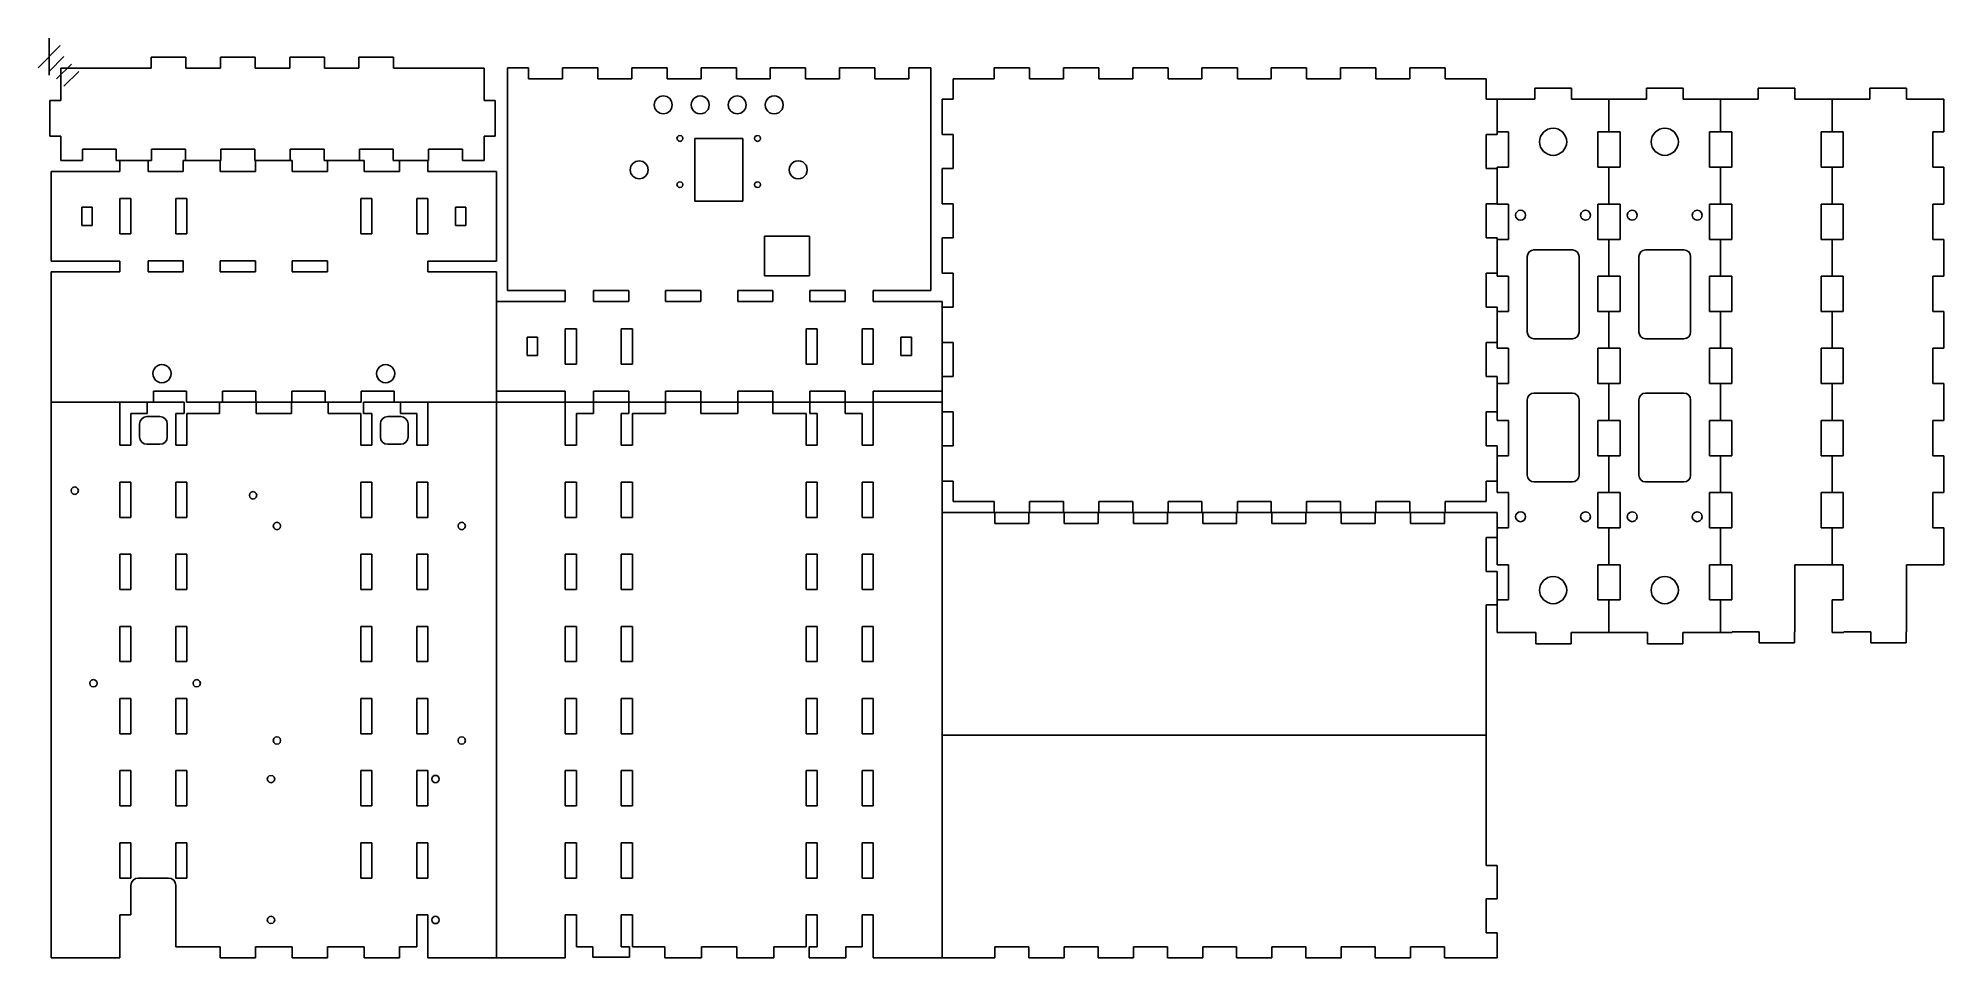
# Model space of a CAD drawing. Extents: x -3 to 513, y 466 to 715.
import ezdxf

# ---------------------------------------------------------------- set-up
doc = ezdxf.new("R2010")
doc.units = 0

msp = doc.modelspace()

# ---------------------------------------------------------------- linework, layer by layer
for p, q in [((129.69, 706.961), (124.005, 706.961)), ((124.005, 706.961), (124.005, 646.761)), ((129.69, 703.961), (129.69, 706.961)), ((148.423, 706.961), (138.856, 706.961)), ((138.856, 706.961), (138.856, 703.961)), ((148.423, 703.961), (148.423, 706.961)), ((167.155, 706.961), (157.589, 706.961)), ((157.589, 706.961), (157.589, 703.961)), ((167.155, 703.961), (167.155, 706.961)), ((185.888, 706.961), (176.321, 706.961)), ((176.321, 706.961), (176.321, 703.961)), ((185.888, 703.961), (185.888, 706.961)), ((204.62, 706.961), (195.054, 706.961)), ((195.054, 706.961), (195.054, 703.961)), ((204.62, 703.961), (204.62, 706.961)), ((223.353, 706.961), (213.786, 706.961)), ((213.786, 706.961), (213.786, 703.961)), ((223.353, 703.961), (223.353, 706.961)), ((238.504, 706.961), (232.519, 706.961)), ((232.519, 706.961), (232.519, 703.961)), ((238.504, 646.761), (238.504, 706.961)), ((138.856, 703.961), (129.69, 703.961)), ((157.589, 703.961), (148.423, 703.961)), ((176.321, 703.961), (167.155, 703.961)), ((195.054, 703.961), (185.888, 703.961)), ((213.786, 703.961), (204.62, 703.961)), ((232.519, 703.961), (223.353, 703.961)), ((411.78, 701.481), (401.825, 701.481)), ((401.825, 701.481), (401.825, 698.481)), ((411.78, 698.481), (411.78, 701.481)), ((441.98, 701.481), (432.025, 701.481)), ((432.025, 701.481), (432.025, 698.481)), ((441.98, 698.481), (441.98, 701.481)), ((163.847966, 697.911061), (163.65401, 696.959)), ((163.65401, 696.959), (163.847966, 696.006939)), ((164.373344, 698.688211), (163.847966, 697.911061)), ((163.847966, 696.006939), (164.373344, 695.229789)), ((165.151554, 699.212018), (164.373344, 698.688211)), ((166.104005, 699.40405), (165.151554, 699.212018)), ((167.056456, 699.212018), (166.104005, 699.40405)), ((167.834666, 698.688211), (167.056456, 699.212018)), ((168.360044, 697.911061), (167.834666, 698.688211)), ((167.834666, 695.229789), (168.360044, 696.006939)), ((168.554, 696.959), (168.360044, 697.911061)), ((168.360044, 696.006939), (168.554, 696.959)), ((168.554, 696.959), (168.554, 696.959)), ((173.738808, 697.598248), (173.654, 696.959)), ((173.654, 696.959), (173.738808, 696.319752)), ((173.982238, 698.184), (173.738808, 697.598248)), ((173.738808, 696.319752), (173.982238, 695.734)), ((174.367799, 698.687692), (173.982238, 698.184)), ((174.879, 699.080762), (174.367799, 698.687692)), ((175.475009, 699.326941), (174.879, 699.080762)), ((176.104, 699.409), (175.475009, 699.326941)), ((176.732991, 699.326941), (176.104, 699.409)), ((177.329, 699.080762), (176.732991, 699.326941)), ((177.840201, 698.687692), (177.329, 699.080762)), ((178.225762, 698.184), (177.840201, 698.687692)), ((178.469192, 697.598248), (178.225762, 698.184)), ((178.225762, 695.734), (178.469192, 696.319752)), ((178.554, 696.959), (178.469192, 697.598248)), ((178.469192, 696.319752), (178.554, 696.959)), ((178.554, 696.959), (178.554, 696.959)), ((183.847966, 697.911061), (183.65401, 696.959)), ((183.65401, 696.959), (183.847966, 696.006939)), ((184.373344, 698.688211), (183.847966, 697.911061)), ((183.847966, 696.006939), (184.373344, 695.229789)), ((185.151554, 699.212018), (184.373344, 698.688211)), ((186.104005, 699.40405), (185.151554, 699.212018)), ((187.056456, 699.212018), (186.104005, 699.40405)), ((187.834666, 698.688211), (187.056456, 699.212018)), ((188.360044, 697.911061), (187.834666, 698.688211)), ((187.834666, 695.229789), (188.360044, 696.006939)), ((188.554, 696.959), (188.360044, 697.911061)), ((188.360044, 696.006939), (188.554, 696.959)), ((188.554, 696.959), (188.554, 696.959)), ((193.738808, 697.598248), (193.654, 696.959)), ((193.654, 696.959), (193.738808, 696.319752)), ((193.982238, 698.184), (193.738808, 697.598248)), ((193.738808, 696.319752), (193.982238, 695.734)), ((194.367799, 698.687692), (193.982238, 698.184)), ((194.879, 699.080762), (194.367799, 698.687692)), ((195.475009, 699.326941), (194.879, 699.080762)), ((196.104, 699.409), (195.475009, 699.326941)), ((196.732991, 699.326941), (196.104, 699.409)), ((197.329, 699.080762), (196.732991, 699.326941)), ((197.840201, 698.687692), (197.329, 699.080762)), ((198.225762, 698.184), (197.840201, 698.687692)), ((198.469192, 697.598248), (198.225762, 698.184)), ((198.225762, 695.734), (198.469192, 696.319752)), ((198.554, 696.959), (198.469192, 697.598248)), ((198.469192, 696.319752), (198.554, 696.959)), ((198.554, 696.959), (198.554, 696.959)), ((401.825, 698.481), (391.705, 698.481)), ((391.705, 698.481), (391.705, 689.656)), ((421.905, 698.481), (411.78, 698.481)), ((421.905, 689.656), (421.905, 698.481)), ((432.025, 698.481), (421.905, 698.481)), ((421.905, 698.481), (421.905, 689.656)), ((452.105, 698.481), (441.98, 698.481)), ((452.105, 689.656), (452.105, 698.481)), ((164.373344, 695.229789), (165.151554, 694.705982)), ((165.151554, 694.705982), (166.104005, 694.51395)), ((166.104005, 694.51395), (167.056456, 694.705982)), ((167.056456, 694.705982), (167.834666, 695.229789)), ((173.982238, 695.734), (174.367799, 695.230308)), ((174.367799, 695.230308), (174.879, 694.837238)), ((174.879, 694.837238), (175.475009, 694.591059)), ((175.475009, 694.591059), (176.104, 694.509)), ((176.104, 694.509), (176.732991, 694.591059)), ((176.732991, 694.591059), (177.329, 694.837238)), ((177.329, 694.837238), (177.840201, 695.230308)), ((177.840201, 695.230308), (178.225762, 695.734)), ((184.373344, 695.229789), (185.151554, 694.705982)), ((185.151554, 694.705982), (186.104005, 694.51395)), ((186.104005, 694.51395), (187.056456, 694.705982)), ((187.056456, 694.705982), (187.834666, 695.229789)), ((193.982238, 695.734), (194.367799, 695.230308)), ((194.367799, 695.230308), (194.879, 694.837238)), ((194.879, 694.837238), (195.475009, 694.591059)), ((195.475009, 694.591059), (196.104, 694.509)), ((196.104, 694.509), (196.732991, 694.591059)), ((196.732991, 694.591059), (197.329, 694.837238)), ((197.329, 694.837238), (197.840201, 695.230308)), ((197.840201, 695.230308), (198.225762, 695.734)), ((169.91118, 688.294), (169.804, 687.894)), ((169.804, 687.894), (169.91118, 687.494)), ((170.204, 688.58682), (169.91118, 688.294)), ((169.91118, 687.494), (170.204, 687.20118)), ((170.604, 688.694), (170.204, 688.58682)), ((170.204, 687.20118), (170.604, 687.094)), ((171.004, 688.58682), (170.604, 688.694)), ((170.604, 687.094), (171.004, 687.20118)), ((171.29682, 688.294), (171.004, 688.58682)), ((171.004, 687.20118), (171.29682, 687.494)), ((171.404, 687.894), (171.29682, 688.294)), ((171.29682, 687.494), (171.404, 687.894)), ((171.404, 687.894), (171.404, 687.894)), ((174.604, 670.894), (174.604, 687.894)), ((174.604, 687.894), (187.604, 687.894)), ((187.604, 687.894), (187.604, 670.894)), ((190.91118, 688.294), (190.804, 687.894)), ((190.804, 687.894), (190.91118, 687.494)), ((191.204, 688.58682), (190.91118, 688.294)), ((190.91118, 687.494), (191.204, 687.20118)), ((191.604, 688.694), (191.204, 688.58682)), ((191.204, 687.20118), (191.604, 687.094)), ((192.004, 688.58682), (191.604, 688.694)), ((191.604, 687.094), (192.004, 687.20118)), ((192.29682, 688.294), (192.004, 688.58682)), ((192.004, 687.20118), (192.29682, 687.494)), ((192.404, 687.894), (192.29682, 688.294)), ((192.29682, 687.494), (192.404, 687.894)), ((192.404, 687.894), (192.404, 687.894)), ((391.705, 689.656), (394.705, 689.656)), ((394.705, 689.656), (394.705, 680.106)), ((403.20573, 687.7207), (403.13001, 686.981)), ((403.13001, 686.981), (403.20573, 686.2413)), ((403.420553, 688.409529), (403.20573, 687.7207)), ((403.20573, 686.2413), (403.420553, 685.552471)), ((404.208532, 689.575698), (403.420553, 688.409529)), ((405.375999, 690.361752), (404.208532, 689.575698)), ((406.065181, 690.575438), (405.375999, 690.361752)), ((406.805005, 690.649938), (406.065181, 690.575438)), ((407.544829, 690.575438), (406.805005, 690.649938)), ((408.234011, 690.361752), (407.544829, 690.575438)), ((409.401478, 689.575698), (408.234011, 690.361752)), ((410.189457, 688.409529), (409.401478, 689.575698)), ((410.40428, 687.7207), (410.189457, 688.409529)), ((410.189457, 685.552471), (410.40428, 686.2413)), ((410.48, 686.981), (410.40428, 687.7207)), ((410.40428, 686.2413), (410.48, 686.981)), ((410.48, 686.981), (410.48, 686.981)), ((418.905, 680.106), (418.905, 689.656)), ((418.905, 689.656), (421.905, 689.656)), ((421.905, 689.656), (424.905, 689.656)), ((424.905, 689.656), (424.905, 680.106)), ((433.40573, 687.7207), (433.33001, 686.981)), ((433.33001, 686.981), (433.40573, 686.2413)), ((433.620553, 688.409529), (433.40573, 687.7207)), ((433.40573, 686.2413), (433.620553, 685.552471)), ((434.408532, 689.575698), (433.620553, 688.409529)), ((435.575999, 690.361752), (434.408532, 689.575698)), ((436.265181, 690.575438), (435.575999, 690.361752)), ((437.005005, 690.649938), (436.265181, 690.575438)), ((437.744829, 690.575438), (437.005005, 690.649938)), ((438.434011, 690.361752), (437.744829, 690.575438)), ((439.601478, 689.575698), (438.434011, 690.361752)), ((440.389457, 688.409529), (439.601478, 689.575698)), ((440.60428, 687.7207), (440.389457, 688.409529)), ((440.389457, 685.552471), (440.60428, 686.2413)), ((440.68, 686.981), (440.60428, 687.7207)), ((440.60428, 686.2413), (440.68, 686.981)), ((440.68, 686.981), (440.68, 686.981)), ((449.105, 680.106), (449.105, 689.656)), ((449.105, 689.656), (452.105, 689.656)), ((26.7293, 681.949), (19.1044, 681.949)), ((19.1044, 681.949), (19.1044, 678.949)), ((26.7293, 678.949), (26.7293, 681.949)), ((46.2293, 681.949), (36.2793, 681.949)), ((36.2793, 681.949), (36.2793, 678.949)), ((46.2293, 678.949), (46.2293, 681.949)), ((65.7293, 681.949), (55.7793, 681.949)), ((55.7793, 681.949), (55.7793, 678.949)), ((65.7293, 678.949), (65.7293, 681.949)), ((85.2293, 681.949), (75.2793, 681.949)), ((75.2793, 681.949), (75.2793, 678.949)), ((85.2293, 678.949), (85.2293, 681.949)), ((102.404, 681.949), (94.7793, 681.949)), ((94.7793, 681.949), (94.7793, 678.949)), ((102.404, 678.949), (102.404, 681.949)), ((157.874344, 681.123211), (157.348966, 680.346061)), ((158.652554, 681.647018), (157.874344, 681.123211)), ((159.605005, 681.83905), (158.652554, 681.647018)), ((160.557456, 681.647018), (159.605005, 681.83905)), ((161.335666, 681.123211), (160.557456, 681.647018)), ((161.861044, 680.346061), (161.335666, 681.123211)), ((200.482238, 680.619), (200.238808, 680.033248)), ((200.867799, 681.122692), (200.482238, 680.619)), ((201.379, 681.515762), (200.867799, 681.122692)), ((201.975009, 681.761941), (201.379, 681.515762)), ((202.604, 681.844), (201.975009, 681.761941)), ((203.232991, 681.761941), (202.604, 681.844)), ((203.829, 681.515762), (203.232991, 681.761941)), ((204.340201, 681.122692), (203.829, 681.515762)), ((204.725762, 680.619), (204.340201, 681.122692)), ((204.969192, 680.033248), (204.725762, 680.619)), ((403.420553, 685.552471), (404.208532, 684.386302)), ((404.208532, 684.386302), (405.375999, 683.600248)), ((405.375999, 683.600248), (406.065181, 683.386562)), ((406.065181, 683.386562), (406.805005, 683.312062)), ((406.805005, 683.312062), (407.544829, 683.386562)), ((407.544829, 683.386562), (408.234011, 683.600248)), ((408.234011, 683.600248), (409.401478, 684.386302)), ((409.401478, 684.386302), (410.189457, 685.552471)), ((433.620553, 685.552471), (434.408532, 684.386302)), ((434.408532, 684.386302), (435.575999, 683.600248)), ((435.575999, 683.600248), (436.265181, 683.386562)), ((436.265181, 683.386562), (437.005005, 683.312062)), ((437.005005, 683.312062), (437.744829, 683.386562)), ((437.744829, 683.386562), (438.434011, 683.600248)), ((438.434011, 683.600248), (439.601478, 684.386302)), ((439.601478, 684.386302), (440.389457, 685.552471)), ((19.1044, 678.949), (0.504376, 678.949)), ((0.504376, 678.949), (0.504376, 654.749)), ((36.2793, 678.949), (26.7293, 678.949)), ((55.7793, 678.949), (46.2293, 678.949)), ((75.2793, 678.949), (65.7293, 678.949)), ((94.7793, 678.949), (85.2293, 678.949)), ((121.004, 678.949), (102.404, 678.949)), ((121.004, 654.749), (121.004, 678.949)), ((157.348966, 680.346061), (157.15501, 679.394)), ((157.15501, 679.394), (157.348966, 678.441939)), ((157.348966, 678.441939), (157.874344, 677.664789)), ((157.874344, 677.664789), (158.652554, 677.140982)), ((158.652554, 677.140982), (159.605005, 676.94895)), ((159.605005, 676.94895), (160.557456, 677.140982)), ((160.557456, 677.140982), (161.335666, 677.664789)), ((161.335666, 677.664789), (161.861044, 678.441939)), ((162.055, 679.394), (161.861044, 680.346061)), ((161.861044, 678.441939), (162.055, 679.394)), ((162.055, 679.394), (162.055, 679.394)), ((169.91118, 675.794), (169.804, 675.394)), ((169.804, 675.394), (169.91118, 674.994)), ((170.204, 676.08682), (169.91118, 675.794)), ((170.604, 676.194), (170.204, 676.08682)), ((171.004, 676.08682), (170.604, 676.194)), ((171.29682, 675.794), (171.004, 676.08682)), ((171.404, 675.394), (171.29682, 675.794)), ((171.29682, 674.994), (171.404, 675.394)), ((171.404, 675.394), (171.404, 675.394)), ((190.91118, 675.794), (190.804, 675.394)), ((190.804, 675.394), (190.91118, 674.994)), ((191.204, 676.08682), (190.91118, 675.794)), ((191.604, 676.194), (191.204, 676.08682)), ((192.004, 676.08682), (191.604, 676.194)), ((192.29682, 675.794), (192.004, 676.08682)), ((192.404, 675.394), (192.29682, 675.794)), ((192.29682, 674.994), (192.404, 675.394)), ((192.404, 675.394), (192.404, 675.394)), ((200.238808, 680.033248), (200.154, 679.394)), ((200.154, 679.394), (200.238808, 678.754752)), ((200.238808, 678.754752), (200.482238, 678.169)), ((200.482238, 678.169), (200.867799, 677.665308)), ((200.867799, 677.665308), (201.379, 677.272238)), ((201.379, 677.272238), (201.975009, 677.026059)), ((201.975009, 677.026059), (202.604, 676.944)), ((202.604, 676.944), (203.232991, 677.026059)), ((203.232991, 677.026059), (203.829, 677.272238)), ((203.829, 677.272238), (204.340201, 677.665308)), ((204.340201, 677.665308), (204.725762, 678.169)), ((204.725762, 678.169), (204.969192, 678.754752)), ((205.054, 679.394), (204.969192, 680.033248)), ((204.969192, 678.754752), (205.054, 679.394)), ((205.054, 679.394), (205.054, 679.394)), ((394.705, 680.106), (391.705, 680.106)), ((391.705, 680.106), (391.705, 670.156)), ((421.905, 680.106), (418.905, 680.106)), ((421.905, 670.156), (421.905, 680.106)), ((424.905, 680.106), (421.905, 680.106)), ((421.905, 680.106), (421.905, 670.156)), ((452.105, 680.106), (449.105, 680.106)), ((452.105, 670.156), (452.105, 680.106)), ((19.1044, 671.624), (22.1043, 671.624)), ((19.1044, 662.074), (19.1044, 671.624)), ((22.1043, 671.624), (22.1043, 662.074)), ((34.2543, 662.074), (34.2543, 671.624)), ((34.2543, 671.624), (37.2543, 671.624)), ((37.2543, 671.624), (37.2543, 662.074)), ((84.2543, 662.074), (84.2543, 671.643)), ((84.2543, 671.643), (87.2543, 671.643)), ((87.2543, 671.643), (87.2543, 662.074)), ((99.4043, 662.074), (99.404353, 671.64288)), ((99.404353, 671.64288), (102.404303, 671.624095)), ((102.404303, 671.624095), (102.404, 662.074)), ((169.91118, 674.994), (170.204, 674.70118)), ((170.204, 674.70118), (170.604, 674.594)), ((170.604, 674.594), (171.004, 674.70118)), ((171.004, 674.70118), (171.29682, 674.994)), ((187.604, 670.894), (174.604, 670.894)), ((190.91118, 674.994), (191.204, 674.70118)), ((191.204, 674.70118), (191.604, 674.594)), ((191.604, 674.594), (192.004, 674.70118)), ((192.004, 674.70118), (192.29682, 674.994)), ((8.80437, 669.349), (11.6044, 669.349)), ((8.80437, 664.349), (8.80437, 669.349)), ((11.6044, 669.349), (11.6044, 664.349)), ((109.904, 664.349), (109.904, 669.349)), ((109.904, 669.349), (112.704, 669.349)), ((112.704, 669.349), (112.704, 664.349)), ((391.705, 670.156), (394.705, 670.156)), ((394.705, 670.156), (394.705, 660.606)), ((396.76109, 667.656481), (396.655, 667.131)), ((396.655, 667.131), (396.76109, 666.605519)), ((397.050406, 668.085594), (396.76109, 667.656481)), ((396.76109, 666.605519), (397.050406, 666.176406)), ((397.479519, 668.37491), (397.050406, 668.085594)), ((397.050406, 666.176406), (397.479519, 665.88709)), ((398.005, 668.481), (397.479519, 668.37491)), ((397.479519, 665.88709), (398.005, 665.781)), ((398.530481, 668.37491), (398.005, 668.481)), ((398.005, 665.781), (398.530481, 665.88709)), ((398.959594, 668.085594), (398.530481, 668.37491)), ((398.530481, 665.88709), (398.959594, 666.176406)), ((399.24891, 667.656481), (398.959594, 668.085594)), ((398.959594, 666.176406), (399.24891, 666.605519)), ((399.355, 667.131), (399.24891, 667.656481)), ((399.24891, 666.605519), (399.355, 667.131)), ((399.355, 667.131), (399.355, 667.131)), ((414.435866, 667.806), (414.255, 667.131)), ((414.255, 667.131), (414.435866, 666.456)), ((414.93, 668.300134), (414.435866, 667.806)), ((414.435866, 666.456), (414.93, 665.961866)), ((415.605, 668.481), (414.93, 668.300134)), ((414.93, 665.961866), (415.605, 665.781)), ((416.28, 668.300134), (415.605, 668.481)), ((415.605, 665.781), (416.28, 665.961866)), ((416.774134, 667.806), (416.28, 668.300134)), ((416.28, 665.961866), (416.774134, 666.456)), ((416.955, 667.131), (416.774134, 667.806)), ((416.774134, 666.456), (416.955, 667.131)), ((416.955, 667.131), (416.955, 667.131)), ((418.905, 660.606), (418.905, 670.156)), ((418.905, 670.156), (421.905, 670.156)), ((421.905, 670.156), (424.905, 670.156)), ((424.905, 670.156), (424.905, 660.606)), ((427.035866, 667.806), (426.855, 667.131)), ((426.855, 667.131), (427.035866, 666.456)), ((427.53, 668.300134), (427.035866, 667.806)), ((427.035866, 666.456), (427.53, 665.961866)), ((428.205, 668.481), (427.53, 668.300134)), ((427.53, 665.961866), (428.205, 665.781)), ((428.88, 668.300134), (428.205, 668.481)), ((428.205, 665.781), (428.88, 665.961866)), ((429.374134, 667.806), (428.88, 668.300134)), ((428.88, 665.961866), (429.374134, 666.456)), ((429.555, 667.131), (429.374134, 667.806)), ((429.374134, 666.456), (429.555, 667.131)), ((429.555, 667.131), (429.555, 667.131)), ((444.635866, 667.806), (444.455, 667.131)), ((444.455, 667.131), (444.635866, 666.456)), ((445.13, 668.300134), (444.635866, 667.806)), ((444.635866, 666.456), (445.13, 665.961866)), ((445.805, 668.481), (445.13, 668.300134)), ((445.13, 665.961866), (445.805, 665.781)), ((446.48, 668.300134), (445.805, 668.481)), ((445.805, 665.781), (446.48, 665.961866)), ((446.974134, 667.806), (446.48, 668.300134)), ((446.48, 665.961866), (446.974134, 666.456)), ((447.155, 667.131), (446.974134, 667.806)), ((446.974134, 666.456), (447.155, 667.131)), ((447.155, 667.131), (447.155, 667.131)), ((449.105, 660.606), (449.105, 670.156)), ((449.105, 670.156), (452.105, 670.156)), ((11.6044, 664.349), (8.80437, 664.349)), ((22.1043, 662.074), (19.1044, 662.074)), ((37.2543, 662.074), (34.2543, 662.074)), ((87.2543, 662.074), (84.2543, 662.074)), ((102.404, 662.074), (99.4043, 662.074)), ((112.704, 664.349), (109.904, 664.349)), ((193.489, 650.714), (193.489, 661.443)), ((193.489, 661.443), (205.674, 661.443)), ((205.674, 661.443), (205.674, 650.714)), ((394.705, 660.606), (391.705, 660.606)), ((391.705, 660.606), (391.705, 650.656)), ((421.905, 660.606), (418.905, 660.606)), ((421.905, 650.656), (421.905, 660.606)), ((424.905, 660.606), (421.905, 660.606)), ((421.905, 660.606), (421.905, 650.656)), ((452.105, 660.606), (449.105, 660.606)), ((452.105, 650.656), (452.105, 660.606)), ((0.504376, 654.749), (19.1044, 654.749)), ((19.1044, 654.749), (19.1044, 651.831)), ((26.7293, 651.831), (26.7293, 654.831)), ((26.7293, 654.831), (36.2793, 654.831)), ((36.2793, 654.831), (36.2793, 651.831)), ((46.2293, 651.831), (46.2293, 654.831)), ((46.2293, 654.831), (55.7793, 654.831)), ((55.7793, 654.831), (55.7793, 651.831)), ((65.7293, 651.831), (65.7293, 654.831)), ((65.7293, 654.831), (75.2793, 654.831)), ((75.2793, 654.831), (75.2793, 651.831)), ((102.404, 651.831), (102.404, 654.749)), ((102.404, 654.749), (121.004, 654.749)), ((399.805, 655.931), (399.942017, 656.61983)), ((399.805, 635.531), (399.805, 655.931)), ((399.942017, 656.61983), (400.332208, 657.203792)), ((400.332208, 657.203792), (400.91617, 657.593983)), ((400.91617, 657.593983), (401.605, 657.731)), ((401.605, 657.731), (412.005, 657.731)), ((412.005, 657.731), (412.69383, 657.593983)), ((412.69383, 657.593983), (413.277792, 657.203792)), ((413.277792, 657.203792), (413.667983, 656.61983)), ((413.667983, 656.61983), (413.805, 655.931)), ((413.805, 655.931), (413.805, 635.531)), ((430.005, 655.931), (430.142017, 656.61983)), ((430.005, 635.531), (430.005, 655.931)), ((430.142017, 656.61983), (430.532208, 657.203792)), ((430.532208, 657.203792), (431.11617, 657.593983)), ((431.11617, 657.593983), (431.805, 657.731)), ((431.805, 657.731), (442.205, 657.731)), ((442.205, 657.731), (442.89383, 657.593983)), ((442.89383, 657.593983), (443.477792, 657.203792)), ((443.477792, 657.203792), (443.867983, 656.61983)), ((443.867983, 656.61983), (444.005, 655.931)), ((444.005, 655.931), (444.005, 635.531)), ((19.1044, 651.831), (0.504376, 651.831)), ((0.504376, 651.831), (0.504376, 616.562)), ((36.2793, 651.831), (26.7293, 651.831)), ((55.7793, 651.831), (46.2293, 651.831)), ((75.2793, 651.831), (65.7293, 651.831)), ((121.004, 651.831), (102.404, 651.831)), ((121.004, 616.562), (121.004, 651.831)), ((205.674, 650.714), (193.489, 650.714)), ((391.705, 650.656), (394.705, 650.656)), ((394.705, 650.656), (394.705, 641.106)), ((418.905, 641.106), (418.905, 650.656)), ((418.905, 650.656), (421.905, 650.656)), ((421.905, 650.656), (424.905, 650.656)), ((424.905, 650.656), (424.905, 641.106)), ((449.105, 641.106), (449.105, 650.656)), ((449.105, 650.656), (452.105, 650.656)), ((124.005, 646.761), (139.605, 646.761)), ((139.605, 646.761), (139.605, 643.761)), ((147.23, 643.761), (147.23, 646.761)), ((147.23, 646.761), (156.78, 646.761)), ((156.78, 646.761), (156.78, 643.761)), ((166.729, 643.761), (166.729, 646.761)), ((166.729, 646.761), (176.279, 646.761)), ((176.279, 646.761), (176.279, 643.761)), ((186.229, 646.761), (195.779, 646.761)), ((186.229, 643.761), (186.229, 646.761)), ((195.779, 646.761), (195.779, 643.761)), ((205.729, 643.761), (205.729, 646.761)), ((205.729, 646.761), (215.279, 646.761)), ((215.279, 646.761), (215.279, 643.761)), ((222.904, 643.761), (222.904, 646.761)), ((222.904, 646.761), (238.504, 646.761)), ((139.605, 643.761), (121.005, 643.761)), ((121.005, 643.761), (121.005, 619.561)), ((156.78, 643.761), (147.23, 643.761)), ((176.279, 643.761), (166.729, 643.761)), ((195.779, 643.761), (186.229, 643.761)), ((215.279, 643.761), (205.729, 643.761)), ((241.504, 643.761), (222.904, 643.761)), ((241.504, 619.561), (241.504, 643.761)), ((394.705, 641.106), (391.705, 641.106)), ((391.705, 641.106), (391.705, 631.156)), ((421.905, 641.106), (418.905, 641.106)), ((421.905, 631.156), (421.905, 641.106)), ((424.905, 641.106), (421.905, 641.106)), ((421.905, 641.106), (421.905, 631.156)), ((452.105, 641.106), (449.105, 641.106)), ((452.105, 631.156), (452.105, 641.106)), ((129.305, 634.161), (132.105, 634.161)), ((129.305, 629.161), (129.305, 634.161)), ((132.105, 634.161), (132.105, 629.161)), ((139.605, 626.886), (139.605, 636.436)), ((139.605, 636.436), (142.605, 636.436)), ((142.605, 636.436), (142.605, 626.886)), ((154.755, 626.886), (154.755, 636.436)), ((154.755, 636.436), (157.755, 636.436)), ((157.755, 636.436), (157.755, 626.886)), ((204.754, 636.436), (207.754, 636.436)), ((204.754, 626.867), (204.754, 636.436)), ((207.754, 636.436), (207.754, 626.867)), ((219.903947, 636.43588), (222.904, 636.436)), ((219.904, 626.867), (219.903947, 636.43588)), ((222.904, 636.436), (222.904, 626.886)), ((230.404, 629.161), (230.404, 634.161)), ((230.404, 634.161), (233.204, 634.161)), ((233.204, 634.161), (233.204, 629.161)), ((399.942017, 634.84217), (399.805, 635.531)), ((400.332208, 634.258208), (399.942017, 634.84217)), ((400.91617, 633.868017), (400.332208, 634.258208)), ((413.277792, 634.258208), (412.69383, 633.868017)), ((413.667983, 634.84217), (413.277792, 634.258208)), ((413.805, 635.531), (413.667983, 634.84217)), ((430.142017, 634.84217), (430.005, 635.531)), ((430.532208, 634.258208), (430.142017, 634.84217)), ((431.11617, 633.868017), (430.532208, 634.258208)), ((443.477792, 634.258208), (442.89383, 633.868017)), ((443.867983, 634.84217), (443.477792, 634.258208)), ((444.005, 635.531), (443.867983, 634.84217)), ((132.105, 629.161), (129.305, 629.161)), ((233.204, 629.161), (230.404, 629.161)), ((391.705, 631.156), (394.705, 631.156)), ((394.705, 631.156), (394.705, 621.606)), ((401.605, 633.731), (400.91617, 633.868017)), ((412.005, 633.731), (401.605, 633.731)), ((412.69383, 633.868017), (412.005, 633.731)), ((418.905, 621.606), (418.905, 631.156)), ((418.905, 631.156), (421.905, 631.156)), ((421.905, 631.156), (424.905, 631.156)), ((424.905, 631.156), (424.905, 621.606)), ((431.805, 633.731), (431.11617, 633.868017)), ((442.205, 633.731), (431.805, 633.731)), ((442.89383, 633.868017), (442.205, 633.731)), ((449.105, 621.606), (449.105, 631.156)), ((449.105, 631.156), (452.105, 631.156)), ((28.139108, 624.945248), (28.0543, 624.306)), ((28.0543, 624.306), (28.139108, 623.666752)), ((28.382538, 625.531), (28.139108, 624.945248)), ((28.768099, 626.034692), (28.382538, 625.531)), ((29.2793, 626.427762), (28.768099, 626.034692)), ((29.875309, 626.673941), (29.2793, 626.427762)), ((30.5043, 626.756), (29.875309, 626.673941)), ((31.133291, 626.673941), (30.5043, 626.756)), ((31.7293, 626.427762), (31.133291, 626.673941)), ((32.240501, 626.034692), (31.7293, 626.427762)), ((32.626062, 625.531), (32.240501, 626.034692)), ((32.869492, 624.945248), (32.626062, 625.531)), ((32.9543, 624.306), (32.869492, 624.945248)), ((32.869492, 623.666752), (32.9543, 624.306)), ((32.9543, 624.306), (32.9543, 624.306)), ((88.639108, 624.945248), (88.5543, 624.306)), ((88.5543, 624.306), (88.639108, 623.666752)), ((88.882538, 625.531), (88.639108, 624.945248)), ((89.268099, 626.034692), (88.882538, 625.531)), ((89.7793, 626.427762), (89.268099, 626.034692)), ((90.375309, 626.673941), (89.7793, 626.427762)), ((91.0043, 626.756), (90.375309, 626.673941)), ((91.633291, 626.673941), (91.0043, 626.756)), ((92.2293, 626.427762), (91.633291, 626.673941)), ((92.740501, 626.034692), (92.2293, 626.427762)), ((93.126062, 625.531), (92.740501, 626.034692)), ((93.369492, 624.945248), (93.126062, 625.531)), ((93.4543, 624.306), (93.369492, 624.945248)), ((93.369492, 623.666752), (93.4543, 624.306)), ((93.4543, 624.306), (93.4543, 624.306)), ((142.605, 626.886), (139.605, 626.886)), ((157.755, 626.886), (154.755, 626.886)), ((207.754, 626.867), (204.754, 626.867)), ((222.904, 626.886), (219.904, 626.867)), ((28.139108, 623.666752), (28.382538, 623.081)), ((28.1724, 616.562), (28.1724, 619.551)), ((28.1724, 619.551), (37.1387, 619.551)), ((28.382538, 623.081), (28.768099, 622.577308)), ((28.768099, 622.577308), (29.2793, 622.184238)), ((29.2793, 622.184238), (29.875309, 621.938059)), ((29.875309, 621.938059), (30.5043, 621.856)), ((30.5043, 621.856), (31.133291, 621.938059)), ((31.133291, 621.938059), (31.7293, 622.184238)), ((31.7293, 622.184238), (32.240501, 622.577308)), ((32.240501, 622.577308), (32.626062, 623.081)), ((32.626062, 623.081), (32.869492, 623.666752)), ((37.1387, 619.551), (37.1387, 616.562)), ((46.9049, 616.562), (46.9049, 619.551)), ((46.9049, 619.551), (55.8712, 619.551)), ((55.8712, 619.551), (55.8712, 616.562)), ((65.6374, 616.562), (65.6374, 619.551)), ((65.6374, 619.551), (74.6037, 619.551)), ((74.6037, 619.551), (74.6037, 616.562)), ((84.3699, 616.562), (84.3699, 619.551)), ((84.3699, 619.551), (93.3362, 619.551)), ((88.639108, 623.666752), (88.882538, 623.081)), ((88.882538, 623.081), (89.268099, 622.577308)), ((89.268099, 622.577308), (89.7793, 622.184238)), ((89.7793, 622.184238), (90.375309, 621.938059)), ((90.375309, 621.938059), (91.0043, 621.856)), ((91.0043, 621.856), (91.633291, 621.938059)), ((91.633291, 621.938059), (92.2293, 622.184238)), ((92.2293, 622.184238), (92.740501, 622.577308)), ((92.740501, 622.577308), (93.126062, 623.081)), ((93.126062, 623.081), (93.369492, 623.666752)), ((93.3362, 619.551), (93.3362, 616.562)), ((121.005, 619.561), (139.605, 619.561)), ((139.605, 619.561), (139.605, 616.561)), ((147.23, 616.561), (147.23, 619.561)), ((147.23, 619.561), (156.78, 619.561)), ((156.78, 619.561), (156.78, 616.561)), ((166.729, 616.561), (166.729, 619.561)), ((166.729, 619.561), (176.279, 619.561)), ((176.279, 619.561), (176.279, 616.561)), ((186.229, 616.561), (186.229, 619.561)), ((186.229, 619.561), (195.779, 619.561)), ((195.779, 619.561), (195.779, 616.561)), ((205.729, 616.561), (205.729, 619.561)), ((205.729, 619.561), (215.279, 619.561)), ((215.279, 619.561), (215.279, 616.561)), ((222.904, 616.561), (222.904, 619.561)), ((222.904, 619.561), (241.504, 619.561)), ((394.705, 621.606), (391.705, 621.606)), ((391.705, 621.606), (391.705, 611.657)), ((400.91617, 618.893983), (400.332208, 618.503792)), ((401.605, 619.031), (400.91617, 618.893983)), ((412.005, 619.031), (401.605, 619.031)), ((412.69383, 618.893983), (412.005, 619.031)), ((412.005, 619.031), (412.005, 619.031)), ((413.277792, 618.503792), (412.69383, 618.893983)), ((421.905, 621.606), (418.905, 621.606)), ((421.905, 611.657), (421.905, 621.606)), ((424.905, 621.606), (421.905, 621.606)), ((421.905, 621.606), (421.905, 611.657)), ((431.11617, 618.893983), (430.532208, 618.503792)), ((431.805, 619.031), (431.11617, 618.893983)), ((442.205, 619.031), (431.805, 619.031)), ((442.89383, 618.893983), (442.205, 619.031)), ((442.205, 619.031), (442.205, 619.031)), ((443.477792, 618.503792), (442.89383, 618.893983)), ((452.105, 621.606), (449.105, 621.606)), ((452.105, 611.657), (452.105, 621.606)), ((0.504376, 616.562), (28.1724, 616.562)), ((19.1045, 616.561), (0.504566, 616.561)), ((0.504566, 616.561), (0.504566, 466.361)), ((19.1045, 604.936), (19.1045, 616.561)), ((26.5295, 613.561), (22.1045, 613.561)), ((22.1045, 613.561), (22.1045, 604.936)), ((36.4795, 616.561), (26.5295, 616.561)), ((26.5295, 616.561), (26.5295, 613.561)), ((34.2545, 604.936), (34.2545, 613.561)), ((34.2545, 613.561), (36.4795, 613.561)), ((36.4795, 613.561), (36.4795, 616.561)), ((37.1387, 616.562), (46.9049, 616.562)), ((46.0295, 613.561), (37.2545, 613.561)), ((37.2545, 613.561), (37.2545, 604.936)), ((55.9795, 616.561), (46.0295, 616.561)), ((46.0295, 616.561), (46.0295, 613.561)), ((55.8712, 616.562), (65.6374, 616.562)), ((55.9795, 613.561), (55.9795, 616.561)), ((65.5295, 613.561), (55.9795, 613.561)), ((75.4795, 616.561), (65.5295, 616.561)), ((65.5295, 616.561), (65.5295, 613.561)), ((74.6037, 616.562), (84.3699, 616.562)), ((75.4795, 613.561), (75.4795, 616.561)), ((84.2545, 613.561), (75.4795, 613.561)), ((84.2545, 604.936), (84.2545, 613.561)), ((94.9794, 616.561), (85.0295, 616.561)), ((85.0295, 616.561), (85.0295, 613.561)), ((85.0295, 613.561), (87.2545, 613.561)), ((87.2545, 613.561), (87.2545, 604.936)), ((93.3362, 616.562), (121.004, 616.562)), ((94.9794, 613.561), (94.9794, 616.561)), ((99.4044, 613.561), (94.9794, 613.561)), ((99.4044, 604.936), (99.4044, 613.561)), ((121.004, 616.561), (102.404, 616.561)), ((102.404, 616.561), (102.404, 604.936)), ((121.004, 466.361), (121.004, 616.561)), ((139.605, 616.561), (121.005, 616.561)), ((121.005, 616.561), (121.005, 466.361)), ((139.605, 604.936), (139.605, 616.561)), ((139.605, 616.561), (147.23, 616.561)), ((147.23, 613.561), (142.605, 613.561)), ((142.605, 613.561), (142.605, 604.936)), ((156.78, 616.561), (147.23, 616.561)), ((147.23, 616.561), (147.23, 613.561)), ((154.755, 604.936), (154.755, 613.561)), ((154.755, 613.561), (156.78, 613.561)), ((156.78, 613.561), (156.78, 616.561)), ((156.78, 616.561), (166.729, 616.561)), ((166.73, 613.561), (157.755, 613.561)), ((157.755, 613.561), (157.755, 604.936)), ((176.28, 616.561), (166.73, 616.561)), ((166.73, 616.561), (166.73, 613.561)), ((176.279, 616.561), (186.229, 616.561)), ((176.28, 613.561), (176.28, 616.561)), ((186.23, 613.561), (176.28, 613.561)), ((195.78, 616.561), (186.23, 616.561)), ((186.23, 616.561), (186.23, 613.561)), ((195.779, 616.561), (205.729, 616.561)), ((195.78, 613.561), (195.78, 616.561)), ((204.755, 613.561), (195.78, 613.561)), ((204.755, 604.936), (204.755, 613.561)), ((215.28, 616.561), (205.73, 616.561)), ((205.73, 616.561), (205.73, 613.561)), ((205.73, 613.561), (207.755, 613.561)), ((207.755, 613.561), (207.755, 604.936)), ((215.279, 616.561), (222.904, 616.561)), ((215.28, 613.561), (215.28, 616.561)), ((219.905, 613.561), (215.28, 613.561)), ((219.905, 604.936), (219.905, 613.561)), ((241.505, 616.561), (222.905, 616.561)), ((222.905, 616.561), (222.905, 604.936)), ((241.505, 466.361), (241.505, 616.561)), ((399.942017, 617.91983), (399.805, 617.231)), ((399.805, 617.231), (399.805, 596.832)), ((400.332208, 618.503792), (399.942017, 617.91983)), ((413.667983, 617.91983), (413.277792, 618.503792)), ((413.805, 617.231), (413.667983, 617.91983)), ((413.805, 596.832), (413.805, 617.231)), ((430.142017, 617.91983), (430.005, 617.231)), ((430.005, 617.231), (430.005, 596.832)), ((430.532208, 618.503792), (430.142017, 617.91983)), ((443.867983, 617.91983), (443.477792, 618.503792)), ((444.005, 617.231), (443.867983, 617.91983)), ((444.005, 596.832), (444.005, 617.231)), ((24.581741, 611.476367), (24.4295, 610.711)), ((24.4295, 610.711), (24.4295, 607.211)), ((24.4295, 610.711), (24.4295, 610.711)), ((25.015286, 612.125214), (24.581741, 611.476367)), ((25.664133, 612.558759), (25.015286, 612.125214)), ((26.4295, 612.711), (25.664133, 612.558759)), ((29.9295, 612.711), (26.4295, 612.711)), ((30.694867, 612.558759), (29.9295, 612.711)), ((31.343714, 612.125214), (30.694867, 612.558759)), ((31.777259, 611.476367), (31.343714, 612.125214)), ((31.9295, 610.711), (31.777259, 611.476367)), ((31.9295, 607.211), (31.9295, 610.711)), ((89.736588, 611.489485), (89.57942, 610.711)), ((89.57942, 610.711), (89.5795, 610.711)), ((89.5795, 610.711), (89.5795, 607.211)), ((90.165199, 612.125206), (89.736588, 611.489485)), ((90.800916, 612.553824), (90.165199, 612.125206)), ((91.5794, 612.711), (90.800916, 612.553824)), ((95.07942, 612.711), (91.5794, 612.711)), ((95.857904, 612.553824), (95.07942, 612.711)), ((96.493621, 612.125206), (95.857904, 612.553824)), ((96.922232, 611.489485), (96.493621, 612.125206)), ((97.0794, 610.711), (96.922232, 611.489485)), ((97.07948, 607.211), (97.0794, 610.711)), ((391.705, 611.657), (394.705, 611.657)), ((394.705, 611.657), (394.705, 602.107)), ((418.905, 602.107), (418.905, 611.657)), ((418.905, 611.657), (421.905, 611.657)), ((421.905, 611.657), (424.905, 611.657)), ((424.905, 611.657), (424.905, 602.107)), ((449.105, 602.107), (449.105, 611.657)), ((449.105, 611.657), (452.105, 611.657)), ((22.1045, 604.936), (19.1045, 604.936)), ((24.4295, 607.211), (24.581741, 606.445633)), ((24.581741, 606.445633), (25.015286, 605.796786)), ((25.015286, 605.796786), (25.664133, 605.363241)), ((25.664133, 605.363241), (26.4295, 605.211)), ((26.4295, 605.211), (29.9295, 605.211)), ((29.9295, 605.211), (30.694867, 605.363241)), ((30.694867, 605.363241), (31.343714, 605.796786)), ((31.343714, 605.796786), (31.777259, 606.445633)), ((31.777259, 606.445633), (31.9295, 607.211)), ((37.2545, 604.936), (34.2545, 604.936)), ((87.2545, 604.936), (84.2545, 604.936)), ((89.5795, 607.211), (89.736668, 606.432515)), ((89.736668, 606.432515), (90.165279, 605.796794)), ((90.165279, 605.796794), (90.800996, 605.368176)), ((90.800996, 605.368176), (91.57948, 605.211)), ((91.57948, 605.211), (95.0795, 605.211)), ((95.0795, 605.211), (95.857984, 605.368176)), ((95.857984, 605.368176), (96.493701, 605.796794)), ((96.493701, 605.796794), (96.922312, 606.432515)), ((96.922312, 606.432515), (97.07948, 607.211)), ((102.404, 604.936), (99.4044, 604.936)), ((142.605, 604.936), (139.605, 604.936)), ((157.755, 604.936), (154.755, 604.936)), ((207.755, 604.936), (204.755, 604.936)), ((222.905, 604.936), (219.905, 604.936)), ((394.705, 602.107), (391.705, 602.107)), ((391.705, 602.107), (391.705, 592.157)), ((421.905, 602.107), (418.905, 602.107)), ((421.905, 592.157), (421.905, 602.107)), ((424.905, 602.107), (421.905, 602.107)), ((421.905, 602.107), (421.905, 592.157)), ((452.105, 602.107), (449.105, 602.107)), ((452.105, 592.157), (452.105, 602.107)), ((6.036125, 593.170999), (5.902151, 592.671)), ((6.40215, 593.537025), (6.036125, 593.170999)), ((6.90215, 593.670999), (6.40215, 593.537025)), ((7.402149, 593.537025), (6.90215, 593.670999)), ((7.768175, 593.170999), (7.402149, 593.537025)), ((7.90215, 592.671), (7.768175, 593.170999)), ((19.1045, 594.986), (22.1045, 594.986)), ((19.1045, 585.436), (19.1045, 594.986)), ((22.1045, 594.986), (22.1045, 585.436)), ((34.2545, 594.986), (37.2545, 594.986)), ((34.2545, 585.436), (34.2545, 594.986)), ((37.2545, 594.986), (37.2545, 585.436)), ((84.2545, 585.436), (84.2545, 594.986)), ((84.2545, 594.986), (87.2545, 594.986)), ((87.2545, 594.986), (87.2545, 585.436)), ((99.4044, 594.986), (102.404, 594.986)), ((99.4044, 585.436), (99.4044, 594.986)), ((102.404, 594.986), (102.404, 585.436)), ((139.605, 594.986), (142.605, 594.986)), ((139.605, 585.436), (139.605, 594.986)), ((142.605, 594.986), (142.605, 585.436)), ((154.755, 585.436), (154.755, 594.986)), ((154.755, 594.986), (157.755, 594.986)), ((157.755, 594.986), (157.755, 585.436)), ((204.755, 585.436), (204.755, 594.986)), ((204.755, 594.986), (207.755, 594.986)), ((207.755, 594.986), (207.755, 585.436)), ((219.905, 585.436), (219.905, 594.986)), ((219.905, 594.986), (222.905, 594.986)), ((222.905, 594.986), (222.905, 585.436)), ((399.805, 596.832), (399.942017, 596.14317)), ((399.942017, 596.14317), (400.332208, 595.559208)), ((400.332208, 595.559208), (400.91617, 595.169017)), ((400.91617, 595.169017), (401.605, 595.032)), ((401.605, 595.032), (412.005, 595.032)), ((412.005, 595.032), (412.69383, 595.169017)), ((412.69383, 595.169017), (413.277792, 595.559208)), ((413.277792, 595.559208), (413.667983, 596.14317)), ((413.667983, 596.14317), (413.805, 596.832)), ((430.005, 596.832), (430.142017, 596.14317)), ((430.142017, 596.14317), (430.532208, 595.559208)), ((430.532208, 595.559208), (431.11617, 595.169017)), ((431.11617, 595.169017), (431.805, 595.032)), ((431.805, 595.032), (442.205, 595.032)), ((442.205, 595.032), (442.89383, 595.169017)), ((442.89383, 595.169017), (443.477792, 595.559208)), ((443.477792, 595.559208), (443.867983, 596.14317)), ((443.867983, 596.14317), (444.005, 596.832)), ((5.902151, 592.671), (6.036126, 592.171001)), ((6.036126, 592.171001), (6.402151, 591.804975)), ((6.402151, 591.804975), (6.90215, 591.671001)), ((6.90215, 591.671001), (7.40215, 591.804975)), ((7.40215, 591.804975), (7.768175, 592.171001)), ((7.768175, 592.171001), (7.902149, 592.671)), ((7.902149, 592.671), (7.90215, 592.671)), ((54.288575, 591.901999), (54.154601, 591.402)), ((54.154601, 591.402), (54.288576, 590.902001)), ((54.654601, 592.268025), (54.288575, 591.901999)), ((54.288576, 590.902001), (54.654601, 590.535975)), ((55.1546, 592.401999), (54.654601, 592.268025)), ((54.654601, 590.535975), (55.154601, 590.402001)), ((55.6546, 592.268025), (55.1546, 592.401999)), ((55.154601, 590.402001), (55.6546, 590.535975)), ((56.020625, 591.901999), (55.6546, 592.268025)), ((55.6546, 590.535975), (56.020625, 590.902001)), ((56.1546, 591.402), (56.020625, 591.901999)), ((56.020625, 590.902001), (56.154599, 591.402)), ((56.154599, 591.402), (56.1546, 591.402)), ((391.705, 592.157), (394.705, 592.157)), ((394.705, 592.157), (394.705, 582.607)), ((418.905, 582.607), (418.905, 592.157)), ((418.905, 592.157), (421.905, 592.157)), ((421.905, 592.157), (424.905, 592.157)), ((424.905, 592.157), (424.905, 582.607)), ((449.105, 582.607), (449.105, 592.157)), ((449.105, 592.157), (452.105, 592.157)), ((22.1045, 585.436), (19.1045, 585.436)), ((37.2545, 585.436), (34.2545, 585.436)), ((60.727575, 583.618999), (60.593601, 583.119)), ((60.593601, 583.119), (60.727576, 582.619)), ((61.093601, 583.985025), (60.727575, 583.618999)), ((60.727576, 582.619), (61.093601, 582.252975)), ((61.5936, 584.118999), (61.093601, 583.985025)), ((62.093599, 583.985025), (61.5936, 584.118999)), ((62.459625, 583.618999), (62.093599, 583.985025)), ((62.0936, 582.252975), (62.459625, 582.619)), ((62.5936, 583.119), (62.459625, 583.618999)), ((62.459625, 582.619), (62.593599, 583.119)), ((62.593599, 583.119), (62.5936, 583.119)), ((87.2545, 585.436), (84.2545, 585.436)), ((102.404, 585.436), (99.4044, 585.436)), ((110.72797, 583.619), (110.593995, 583.119)), ((110.593995, 583.119), (110.727972, 582.619)), ((111.093995, 583.985025), (110.72797, 583.619)), ((110.727972, 582.619), (111.093998, 582.252975)), ((111.593995, 584.119), (111.093995, 583.985025)), ((112.093995, 583.985025), (111.593995, 584.119)), ((112.460021, 583.619), (112.093995, 583.985025)), ((112.093998, 582.252975), (112.460023, 582.619)), ((112.594, 583.119), (112.460021, 583.619)), ((112.460023, 582.619), (112.593998, 583.119)), ((112.593998, 583.119), (112.594, 583.119)), ((142.605, 585.436), (139.605, 585.436)), ((157.755, 585.436), (154.755, 585.436)), ((207.755, 585.436), (204.755, 585.436)), ((222.905, 585.436), (219.905, 585.436)), ((394.705, 582.607), (391.705, 582.607)), ((391.705, 582.607), (391.705, 572.657)), ((396.76109, 586.157481), (396.655, 585.632)), ((396.655, 585.632), (396.76109, 585.106519)), ((397.050406, 586.586594), (396.76109, 586.157481)), ((396.76109, 585.106519), (397.050406, 584.677406)), ((397.479519, 586.87591), (397.050406, 586.586594)), ((397.050406, 584.677406), (397.479519, 584.38809)), ((398.005, 586.982), (397.479519, 586.87591)), ((397.479519, 584.38809), (398.005, 584.282)), ((398.530481, 586.87591), (398.005, 586.982)), ((398.005, 584.282), (398.530481, 584.38809)), ((398.959594, 586.586594), (398.530481, 586.87591)), ((398.530481, 584.38809), (398.959594, 584.677406)), ((399.24891, 586.157481), (398.959594, 586.586594)), ((398.959594, 584.677406), (399.24891, 585.106519)), ((399.355, 585.632), (399.24891, 586.157481)), ((399.24891, 585.106519), (399.355, 585.632)), ((399.355, 585.632), (399.355, 585.632)), ((414.435866, 586.307), (414.255, 585.632)), ((414.255, 585.632), (414.435866, 584.957)), ((414.93, 586.801134), (414.435866, 586.307)), ((414.435866, 584.957), (414.93, 584.462866)), ((415.605, 586.982), (414.93, 586.801134)), ((414.93, 584.462866), (415.605, 584.282)), ((416.28, 586.801134), (415.605, 586.982)), ((415.605, 584.282), (416.28, 584.462866)), ((416.774134, 586.307), (416.28, 586.801134)), ((416.28, 584.462866), (416.774134, 584.957)), ((416.955, 585.632), (416.774134, 586.307)), ((416.774134, 584.957), (416.955, 585.632)), ((416.955, 585.632), (416.955, 585.632)), ((421.905, 582.607), (418.905, 582.607)), ((421.905, 572.657), (421.905, 582.607)), ((424.905, 582.607), (421.905, 582.607)), ((421.905, 582.607), (421.905, 572.657)), ((427.035866, 586.307), (426.855, 585.632)), ((426.855, 585.632), (427.035866, 584.957)), ((427.53, 586.801134), (427.035866, 586.307)), ((427.035866, 584.957), (427.53, 584.462866)), ((428.205, 586.982), (427.53, 586.801134)), ((427.53, 584.462866), (428.205, 584.282)), ((428.88, 586.801134), (428.205, 586.982)), ((428.205, 584.282), (428.88, 584.462866)), ((429.374134, 586.307), (428.88, 586.801134)), ((428.88, 584.462866), (429.374134, 584.957)), ((429.555, 585.632), (429.374134, 586.307)), ((429.374134, 584.957), (429.555, 585.632)), ((429.555, 585.632), (429.555, 585.632)), ((444.635866, 586.307), (444.455, 585.632)), ((444.455, 585.632), (444.635866, 584.957)), ((445.13, 586.801134), (444.635866, 586.307)), ((444.635866, 584.957), (445.13, 584.462866)), ((445.805, 586.982), (445.13, 586.801134)), ((445.13, 584.462866), (445.805, 584.282)), ((446.48, 586.801134), (445.805, 586.982)), ((445.805, 584.282), (446.48, 584.462866)), ((446.974134, 586.307), (446.48, 586.801134)), ((446.48, 584.462866), (446.974134, 584.957)), ((447.155, 585.632), (446.974134, 586.307)), ((446.974134, 584.957), (447.155, 585.632)), ((447.155, 585.632), (447.155, 585.632)), ((452.105, 582.607), (449.105, 582.607)), ((452.105, 572.657), (452.105, 582.607)), ((61.093601, 582.252975), (61.5936, 582.119001)), ((61.5936, 582.119001), (62.0936, 582.252975)), ((111.093998, 582.252975), (111.593998, 582.119)), ((111.593998, 582.119), (112.093998, 582.252975)), ((19.1045, 565.936), (19.1045, 575.486)), ((19.1045, 575.486), (22.1045, 575.486)), ((22.1045, 575.486), (22.1045, 565.936)), ((34.2545, 565.936), (34.2545, 575.486)), ((34.2545, 575.486), (37.2545, 575.486)), ((37.2545, 575.486), (37.2545, 565.936)), ((84.2545, 575.486), (87.2545, 575.486)), ((84.2545, 565.936), (84.2545, 575.486)), ((87.2545, 575.486), (87.2545, 565.936)), ((99.4044, 565.936), (99.4044, 575.486)), ((99.4044, 575.486), (102.404, 575.486)), ((102.404, 575.486), (102.404, 565.936)), ((139.605, 575.486), (142.605, 575.486)), ((139.605, 565.936), (139.605, 575.486)), ((142.605, 575.486), (142.605, 565.936)), ((154.755, 575.486), (157.755, 575.486)), ((154.755, 565.936), (154.755, 575.486)), ((157.755, 575.486), (157.755, 565.936)), ((204.755, 565.936), (204.755, 575.486)), ((204.755, 575.486), (207.755, 575.486)), ((207.755, 575.486), (207.755, 565.936)), ((219.905, 575.486), (222.905, 575.486)), ((219.905, 565.936), (219.905, 575.486)), ((222.905, 575.486), (222.905, 565.936)), ((391.705, 572.657), (394.705, 572.657)), ((394.705, 572.657), (394.705, 563.107)), ((418.905, 563.107), (418.905, 572.657)), ((418.905, 572.657), (421.905, 572.657)), ((421.905, 572.657), (424.905, 572.657)), ((424.905, 572.657), (424.905, 563.107)), ((449.105, 563.107), (449.105, 572.657)), ((449.105, 572.657), (452.105, 572.657)), ((403.420553, 567.210529), (403.20573, 566.5217)), ((404.208532, 568.376698), (403.420553, 567.210529)), ((405.375999, 569.162752), (404.208532, 568.376698)), ((406.065181, 569.376438), (405.375999, 569.162752)), ((406.805005, 569.450938), (406.065181, 569.376438)), ((407.544829, 569.376438), (406.805005, 569.450938)), ((408.234011, 569.162752), (407.544829, 569.376438)), ((409.401478, 568.376698), (408.234011, 569.162752)), ((410.189457, 567.210529), (409.401478, 568.376698)), ((410.40428, 566.5217), (410.189457, 567.210529)), ((433.620553, 567.210529), (433.40573, 566.5217)), ((434.408532, 568.376698), (433.620553, 567.210529)), ((435.575999, 569.162752), (434.408532, 568.376698)), ((436.265181, 569.376438), (435.575999, 569.162752)), ((437.005005, 569.450938), (436.265181, 569.376438)), ((437.744829, 569.376438), (437.005005, 569.450938)), ((438.434011, 569.162752), (437.744829, 569.376438)), ((439.601478, 568.376698), (438.434011, 569.162752)), ((440.389457, 567.210529), (439.601478, 568.376698)), ((440.60428, 566.5217), (440.389457, 567.210529)), ((22.1045, 565.936), (19.1045, 565.936)), ((37.2545, 565.936), (34.2545, 565.936)), ((87.2545, 565.936), (84.2545, 565.936)), ((102.404, 565.936), (99.4044, 565.936)), ((142.605, 565.936), (139.605, 565.936)), ((157.755, 565.936), (154.755, 565.936)), ((207.755, 565.936), (204.755, 565.936)), ((222.905, 565.936), (219.905, 565.936)), ((394.705, 563.107), (391.705, 563.107)), ((391.705, 563.107), (391.705, 554.282)), ((403.20573, 566.5217), (403.13001, 565.782)), ((403.13001, 565.782), (403.20573, 565.0423)), ((403.20573, 565.0423), (403.420553, 564.353471)), ((403.420553, 564.353471), (404.208532, 563.187302)), ((404.208532, 563.187302), (405.375999, 562.401248)), ((405.375999, 562.401248), (406.065181, 562.187562)), ((406.065181, 562.187562), (406.805005, 562.113062)), ((406.805005, 562.113062), (407.544829, 562.187562)), ((407.544829, 562.187562), (408.234011, 562.401248)), ((408.234011, 562.401248), (409.401478, 563.187302)), ((409.401478, 563.187302), (410.189457, 564.353471)), ((410.189457, 564.353471), (410.40428, 565.0423)), ((410.48, 565.782), (410.40428, 566.5217)), ((410.40428, 565.0423), (410.48, 565.782)), ((410.48, 565.782), (410.48, 565.782)), ((421.905, 563.107), (418.905, 563.107)), ((421.905, 554.282), (421.905, 563.107)), ((424.905, 563.107), (421.905, 563.107)), ((421.905, 563.107), (421.905, 554.282)), ((433.40573, 566.5217), (433.33001, 565.782)), ((433.33001, 565.782), (433.40573, 565.0423)), ((433.40573, 565.0423), (433.620553, 564.353471)), ((433.620553, 564.353471), (434.408532, 563.187302)), ((434.408532, 563.187302), (435.575999, 562.401248)), ((435.575999, 562.401248), (436.265181, 562.187562)), ((436.265181, 562.187562), (437.005005, 562.113062)), ((437.005005, 562.113062), (437.744829, 562.187562)), ((437.744829, 562.187562), (438.434011, 562.401248)), ((438.434011, 562.401248), (439.601478, 563.187302)), ((439.601478, 563.187302), (440.389457, 564.353471)), ((440.389457, 564.353471), (440.60428, 565.0423)), ((440.68, 565.782), (440.60428, 566.5217)), ((440.60428, 565.0423), (440.68, 565.782)), ((440.68, 565.782), (440.68, 565.782)), ((452.105, 563.107), (449.105, 563.107)), ((452.105, 554.282), (452.105, 563.107)), ((19.1045, 546.436), (19.1045, 555.986)), ((19.1045, 555.986), (22.1045, 555.986)), ((22.1045, 555.986), (22.1045, 546.436)), ((34.2545, 546.436), (34.2545, 555.986)), ((34.2545, 555.986), (37.2545, 555.986)), ((37.2545, 555.986), (37.2545, 546.436)), ((84.2545, 555.986), (87.2545, 555.986)), ((84.2545, 546.436), (84.2545, 555.986)), ((87.2545, 555.986), (87.2545, 546.436)), ((99.4044, 546.436), (99.4044, 555.986)), ((99.4044, 555.986), (102.404, 555.986)), ((102.404, 555.986), (102.404, 546.436)), ((139.605, 546.436), (139.605, 555.986)), ((139.605, 555.986), (142.605, 555.986)), ((142.605, 555.986), (142.605, 546.436)), ((154.755, 546.436), (154.755, 555.986)), ((154.755, 555.986), (157.755, 555.986)), ((157.755, 555.986), (157.755, 546.436)), ((204.755, 546.436), (204.755, 555.986)), ((204.755, 555.986), (207.755, 555.986)), ((207.755, 555.986), (207.755, 546.436)), ((219.905, 546.436), (219.905, 555.986)), ((219.905, 555.986), (222.905, 555.986)), ((222.905, 555.986), (222.905, 546.436)), ((391.705, 554.282), (402.112, 554.282)), ((402.112, 554.282), (402.112, 551.282)), ((411.662, 551.282), (411.662, 554.282)), ((411.662, 554.282), (421.905, 554.282)), ((421.905, 554.282), (432.312, 554.282)), ((432.312, 554.282), (432.312, 551.282)), ((441.862, 551.282), (441.862, 554.282)), ((441.862, 554.282), (452.105, 554.282)), ((22.1045, 546.436), (19.1045, 546.436)), ((37.2545, 546.436), (34.2545, 546.436)), ((87.2545, 546.436), (84.2545, 546.436)), ((102.404, 546.436), (99.4044, 546.436)), ((142.605, 546.436), (139.605, 546.436)), ((157.755, 546.436), (154.755, 546.436)), ((207.755, 546.436), (204.755, 546.436)), ((222.905, 546.436), (219.905, 546.436)), ((402.112, 551.282), (411.662, 551.282)), ((432.312, 551.282), (441.862, 551.282)), ((11.4752, 541.468025), (11.109175, 541.101999)), ((11.9752, 541.601999), (11.4752, 541.468025)), ((12.475199, 541.468025), (11.9752, 541.601999)), ((12.841225, 541.101999), (12.475199, 541.468025)), ((39.414701, 541.468025), (39.048675, 541.101999)), ((39.9147, 541.601999), (39.414701, 541.468025)), ((40.4147, 541.468025), (39.9147, 541.601999)), ((40.780725, 541.101999), (40.4147, 541.468025)), ((11.109175, 541.101999), (10.975201, 540.602)), ((10.975201, 540.602), (11.109176, 540.102)), ((11.109176, 540.102), (11.475201, 539.735975)), ((11.475201, 539.735975), (11.9752, 539.602001)), ((11.9752, 539.602001), (12.4752, 539.735975)), ((12.4752, 539.735975), (12.841225, 540.102)), ((12.9752, 540.602), (12.841225, 541.101999)), ((12.841225, 540.102), (12.975199, 540.602)), ((12.975199, 540.602), (12.9752, 540.602)), ((19.1045, 536.486), (22.1045, 536.486)), ((19.1045, 526.936), (19.1045, 536.486)), ((22.1045, 536.486), (22.1045, 526.936)), ((34.2545, 526.936), (34.2545, 536.486)), ((34.2545, 536.486), (37.2545, 536.486)), ((37.2545, 536.486), (37.2545, 526.936)), ((39.048675, 541.101999), (38.914701, 540.602)), ((38.914701, 540.602), (39.048676, 540.102)), ((39.048676, 540.102), (39.414701, 539.735975)), ((39.414701, 539.735975), (39.914701, 539.602001)), ((39.914701, 539.602001), (40.4147, 539.735975)), ((40.4147, 539.735975), (40.780725, 540.102)), ((40.9147, 540.602), (40.780725, 541.101999)), ((40.780725, 540.102), (40.9147, 540.602)), ((40.9147, 540.602), (40.9147, 540.602)), ((84.2545, 526.936), (84.2545, 536.486)), ((84.2545, 536.486), (87.2545, 536.486)), ((87.2545, 536.486), (87.2545, 526.936)), ((99.4044, 536.486), (102.404, 536.486)), ((99.4044, 526.936), (99.4044, 536.486)), ((102.404, 536.486), (102.404, 526.936)), ((139.605, 526.936), (139.605, 536.486)), ((139.605, 536.486), (142.605, 536.486)), ((142.605, 536.486), (142.605, 526.936)), ((154.755, 526.936), (154.755, 536.486)), ((154.755, 536.486), (157.755, 536.486)), ((157.755, 536.486), (157.755, 526.936)), ((204.755, 526.936), (204.755, 536.486)), ((204.755, 536.486), (207.755, 536.486)), ((207.755, 536.486), (207.755, 526.936)), ((219.905, 526.936), (219.905, 536.486)), ((219.905, 536.486), (222.905, 536.486)), ((222.905, 536.486), (222.905, 526.936)), ((22.1045, 526.936), (19.1045, 526.936)), ((37.2545, 526.936), (34.2545, 526.936)), ((61.093601, 525.986025), (60.727575, 525.62)), ((61.5936, 526.119999), (61.093601, 525.986025)), ((62.093599, 525.986025), (61.5936, 526.119999)), ((62.459625, 525.62), (62.093599, 525.986025)), ((87.2545, 526.936), (84.2545, 526.936)), ((102.404, 526.936), (99.4044, 526.936)), ((111.093995, 525.986025), (110.72797, 525.62)), ((111.593995, 526.12), (111.093995, 525.986025)), ((112.093995, 525.986025), (111.593995, 526.12)), ((112.460021, 525.62), (112.093995, 525.986025)), ((142.605, 526.936), (139.605, 526.936)), ((157.755, 526.936), (154.755, 526.936)), ((207.755, 526.936), (204.755, 526.936)), ((222.905, 526.936), (219.905, 526.936)), ((60.727575, 525.62), (60.593601, 525.12)), ((60.593601, 525.12), (60.727576, 524.62)), ((60.727576, 524.62), (61.093601, 524.253975)), ((61.093601, 524.253975), (61.5936, 524.120001)), ((61.5936, 524.120001), (62.0936, 524.253975)), ((62.0936, 524.253975), (62.459625, 524.62)), ((62.5936, 525.12), (62.459625, 525.62)), ((62.459625, 524.62), (62.593599, 525.12)), ((62.593599, 525.12), (62.5936, 525.12)), ((110.72797, 525.62), (110.593995, 525.12)), ((110.593995, 525.12), (110.727972, 524.62)), ((110.727972, 524.62), (111.093998, 524.253975)), ((111.093998, 524.253975), (111.593998, 524.12)), ((111.593998, 524.12), (112.093998, 524.253975)), ((112.093998, 524.253975), (112.460023, 524.62)), ((112.594, 525.12), (112.460021, 525.62)), ((112.460023, 524.62), (112.593998, 525.12)), ((112.593998, 525.12), (112.594, 525.12)), ((19.1045, 507.436), (19.1045, 516.986)), ((19.1045, 516.986), (22.1045, 516.986)), ((22.1045, 516.986), (22.1045, 507.436)), ((34.2545, 516.986), (37.2545, 516.986)), ((34.2545, 507.436), (34.2545, 516.986)), ((37.2545, 516.986), (37.2545, 507.436)), ((59.4936, 515.572025), (59.127575, 515.206)), ((59.9936, 515.705999), (59.4936, 515.572025)), ((60.4936, 515.572025), (59.9936, 515.705999)), ((60.859625, 515.206), (60.4936, 515.572025)), ((84.2545, 507.436), (84.2545, 516.986)), ((84.2545, 516.986), (87.2545, 516.986)), ((87.2545, 516.986), (87.2545, 507.436)), ((99.4044, 516.986), (102.404, 516.986)), ((99.4044, 507.436), (99.4044, 516.986)), ((102.404, 516.986), (102.404, 507.436)), ((104.105794, 515.623601), (103.788406, 515.410362)), ((104.49401, 515.701756), (104.105794, 515.623601)), ((104.882226, 515.623601), (104.49401, 515.701756)), ((105.199614, 515.410362), (104.882226, 515.623601)), ((139.605, 507.436), (139.605, 516.986)), ((139.605, 516.986), (142.605, 516.986)), ((142.605, 516.986), (142.605, 507.436)), ((154.755, 507.436), (154.755, 516.986)), ((154.755, 516.986), (157.755, 516.986)), ((157.755, 516.986), (157.755, 507.436)), ((204.755, 507.436), (204.755, 516.986)), ((204.755, 516.986), (207.755, 516.986)), ((207.755, 516.986), (207.755, 507.436)), ((219.905, 507.436), (219.905, 516.986)), ((219.905, 516.986), (222.905, 516.986)), ((222.905, 516.986), (222.905, 507.436)), ((59.127575, 515.206), (58.993601, 514.706)), ((58.993601, 514.706), (59.127576, 514.206001)), ((59.127576, 514.206001), (59.493601, 513.839975)), ((59.493601, 513.839975), (59.9936, 513.706001)), ((59.9936, 513.706001), (60.4936, 513.839975)), ((60.4936, 513.839975), (60.859625, 514.206001)), ((60.9936, 514.706), (60.859625, 515.206)), ((60.859625, 514.206001), (60.993599, 514.706)), ((60.993599, 514.706), (60.9936, 514.706)), ((103.573822, 515.093881), (103.49402, 514.706)), ((103.49402, 514.706), (103.573822, 514.318119)), ((103.788406, 515.410362), (103.573822, 515.093881)), ((103.573822, 514.318119), (103.788406, 514.001638)), ((103.788406, 514.001638), (104.105794, 513.788399)), ((104.105794, 513.788399), (104.49401, 513.710244)), ((104.49401, 513.710244), (104.882226, 513.788399)), ((104.882226, 513.788399), (105.199614, 514.001638)), ((105.414198, 515.093881), (105.199614, 515.410362)), ((105.199614, 514.001638), (105.414198, 514.318119)), ((105.494, 514.706), (105.414198, 515.093881)), ((105.414198, 514.318119), (105.494, 514.706)), ((105.494, 514.706), (105.494, 514.706)), ((22.1045, 507.436), (19.1045, 507.436)), ((37.2545, 507.436), (34.2545, 507.436)), ((87.2545, 507.436), (84.2545, 507.436)), ((102.404, 507.436), (99.4044, 507.436)), ((142.605, 507.436), (139.605, 507.436)), ((157.755, 507.436), (154.755, 507.436)), ((207.755, 507.436), (204.755, 507.436)), ((222.905, 507.436), (219.905, 507.436)), ((19.1045, 487.936), (19.1045, 497.486)), ((19.1045, 497.486), (22.1045, 497.486)), ((22.1045, 497.486), (22.1045, 487.936)), ((34.2545, 487.936), (34.2545, 497.486)), ((34.2545, 497.486), (37.2545, 497.486)), ((37.2545, 497.486), (37.2545, 487.936)), ((84.2545, 487.936), (84.2545, 497.486)), ((84.2545, 497.486), (87.2545, 497.486)), ((87.2545, 497.486), (87.2545, 487.936)), ((99.4044, 497.486), (102.404, 497.486)), ((99.4044, 487.936), (99.4044, 497.486)), ((102.404, 497.486), (102.404, 487.936)), ((139.605, 487.936), (139.605, 497.486)), ((139.605, 497.486), (142.605, 497.486)), ((142.605, 497.486), (142.605, 487.936)), ((154.755, 497.486), (157.755, 497.486)), ((154.755, 487.936), (154.755, 497.486)), ((157.755, 497.486), (157.755, 487.936)), ((204.755, 487.936), (204.755, 497.486)), ((204.755, 497.486), (207.755, 497.486)), ((207.755, 497.486), (207.755, 487.936)), ((219.905, 497.486), (222.905, 497.486)), ((219.905, 487.936), (219.905, 497.486)), ((222.905, 497.486), (222.905, 487.936)), ((22.1045, 487.936), (19.1045, 487.936)), ((22.1045, 485.936), (22.256738, 486.70137)), ((22.1045, 477.986), (22.1045, 485.936)), ((22.256738, 486.70137), (22.690283, 487.35022)), ((22.690283, 487.35022), (23.339131, 487.783768)), ((23.339131, 487.783768), (24.1045, 487.93601)), ((24.1045, 487.93601), (32.2545, 487.936)), ((32.2545, 487.936), (33.019869, 487.783758)), ((33.019869, 487.783758), (33.668717, 487.35021)), ((33.668717, 487.35021), (34.102262, 486.70136)), ((34.102262, 486.70136), (34.2545, 485.93599)), ((37.2545, 487.936), (34.2545, 487.936)), ((34.2545, 485.93599), (34.2545, 469.361)), ((87.2545, 487.936), (84.2545, 487.936)), ((102.404, 487.936), (99.4044, 487.936)), ((142.605, 487.936), (139.605, 487.936)), ((157.755, 487.936), (154.755, 487.936)), ((207.755, 487.936), (204.755, 487.936)), ((222.905, 487.936), (219.905, 487.936)), ((19.1045, 466.361), (19.1045, 477.986)), ((19.1045, 477.986), (22.1045, 477.986)), ((59.127575, 477.105999), (58.993601, 476.606)), ((58.993601, 476.606), (59.127576, 476.106)), ((59.4936, 477.472025), (59.127575, 477.105999)), ((59.127576, 476.106), (59.493601, 475.739975)), ((59.9936, 477.605999), (59.4936, 477.472025)), ((59.493601, 475.739975), (59.9936, 475.606001)), ((60.4936, 477.472025), (59.9936, 477.605999)), ((59.9936, 475.606001), (60.4936, 475.739975)), ((60.859625, 477.105999), (60.4936, 477.472025)), ((60.4936, 475.739975), (60.859625, 476.106)), ((60.9936, 476.606), (60.859625, 477.105999)), ((60.859625, 476.106), (60.993599, 476.606)), ((60.993599, 476.606), (60.9936, 476.606)), ((99.4044, 469.361), (99.4044, 477.986)), ((99.4044, 477.986), (102.404, 477.986)), ((102.404, 477.986), (102.404, 466.361)), ((103.573822, 476.993881), (103.49402, 476.606)), ((103.49402, 476.606), (103.573822, 476.218119)), ((103.788406, 477.310362), (103.573822, 476.993881)), ((103.573822, 476.218119), (103.788406, 475.901638)), ((104.105794, 477.523601), (103.788406, 477.310362)), ((103.788406, 475.901638), (104.105794, 475.688399)), ((104.49401, 477.601756), (104.105794, 477.523601)), ((104.105794, 475.688399), (104.49401, 475.610244)), ((104.882226, 477.523601), (104.49401, 477.601756)), ((104.49401, 475.610244), (104.882226, 475.688399)), ((105.199614, 477.310362), (104.882226, 477.523601)), ((104.882226, 475.688399), (105.199614, 475.901638)), ((105.414198, 476.993881), (105.199614, 477.310362)), ((105.199614, 475.901638), (105.414198, 476.218119)), ((105.494, 476.606), (105.414198, 476.993881)), ((105.414198, 476.218119), (105.494, 476.606)), ((105.494, 476.606), (105.494, 476.606)), ((139.605, 466.361), (139.605, 477.986)), ((139.605, 477.986), (142.605, 477.986)), ((142.605, 477.986), (142.605, 469.361)), ((154.755, 469.361), (154.755, 477.986)), ((154.755, 477.986), (157.755, 477.986)), ((157.755, 477.986), (157.755, 469.361)), ((204.755, 469.361), (204.755, 477.986)), ((204.755, 477.986), (207.755, 477.986)), ((207.755, 477.986), (207.755, 469.361)), ((219.905, 469.361), (219.905, 477.986)), ((219.905, 477.986), (222.905, 477.986)), ((222.905, 477.986), (222.905, 466.361)), ((34.2545, 469.361), (46.2295, 469.361)), ((46.2295, 469.361), (46.2295, 466.361)), ((55.7795, 466.361), (55.7795, 469.361)), ((55.7795, 469.361), (65.7295, 469.361)), ((65.7295, 469.361), (65.7295, 466.361)), ((75.2795, 466.361), (75.2795, 469.361)), ((75.2795, 469.361), (85.2295, 469.361)), ((85.2295, 469.361), (85.2295, 466.361)), ((94.7794, 466.361), (94.7794, 469.361)), ((94.7794, 469.361), (99.4044, 469.361)), ((142.605, 469.361), (147.03, 469.361)), ((147.03, 469.361), (147.03, 466.561)), ((156.98, 469.361), (154.755, 469.361)), ((156.98, 466.561), (156.98, 469.361)), ((157.755, 469.361), (166.53, 469.361)), ((166.53, 469.361), (166.53, 466.361)), ((176.48, 466.361), (176.48, 469.361)), ((176.48, 469.361), (186.03, 469.361)), ((186.03, 469.361), (186.03, 466.361)), ((195.98, 466.361), (195.98, 469.361)), ((195.98, 469.361), (204.755, 469.361)), ((207.755, 469.361), (205.53, 469.361)), ((205.53, 469.361), (205.53, 466.361)), ((215.48, 466.361), (215.48, 469.361)), ((215.48, 469.361), (219.905, 469.361)), ((0.504566, 466.361), (19.1045, 466.361)), ((46.2295, 466.361), (55.7795, 466.361)), ((65.7295, 466.361), (75.2795, 466.361)), ((85.2295, 466.361), (94.7794, 466.361)), ((102.404, 466.361), (121.004, 466.361)), ((121.005, 466.361), (139.605, 466.361)), ((147.03, 466.561), (156.98, 466.561)), ((166.53, 466.361), (176.48, 466.361)), ((186.03, 466.361), (195.98, 466.361)), ((205.53, 466.361), (215.48, 466.361)), ((222.905, 466.361), (241.505, 466.361))]:
    msp.add_line(p, q)
at = {"layer": 'Layer 1'}
for p, q in [((3, 713), (-3, 707)), ((3, 713), (-3, 707)), ((3, 713), (-3, 707)), ((3, 713), (-3, 707)), ((3, 713), (-3, 707)), ((3, 713), (-3, 707)), ((3, 713), (-3, 707)), ((3, 713), (-3, 707)), ((3, 713), (-3, 707)), ((0, 715), (0, 705)), ((0, 715), (0, 705)), ((0, 715), (0, 705)), ((0, 715), (0, 705)), ((0, 715), (0, 705)), ((0, 715), (0, 705)), ((0, 715), (0, 705)), ((0, 715), (0, 705)), ((0, 715), (0, 705)), ((4, 710), (0, 706)), ((4, 710), (0, 706)), ((4, 710), (0, 706)), ((4, 710), (0, 706)), ((4, 710), (0, 706)), ((4, 710), (0, 706)), ((4, 710), (0, 706)), ((4, 710), (0, 706)), ((4, 710), (0, 706)), ((6, 708), (2, 704)), ((6, 708), (2, 704)), ((6, 708), (2, 704)), ((6, 708), (2, 704)), ((6, 708), (2, 704)), ((6, 708), (2, 704)), ((6, 708), (2, 704)), ((6, 708), (2, 704)), ((6, 708), (2, 704)), ((27.6004, 706.879), (3.13229, 706.879)), ((3.13229, 706.879), (3.13229, 698.098)), ((36.9667, 709.868), (27.6004, 709.868)), ((27.6004, 709.868), (27.6004, 706.879)), ((36.9667, 706.879), (36.9667, 709.868)), ((46.3329, 706.879), (36.9667, 706.879)), ((55.6992, 709.868), (46.3329, 709.868)), ((46.3329, 709.868), (46.3329, 706.879)), ((55.6992, 706.879), (55.6992, 709.868)), ((65.0654, 706.879), (55.6992, 706.879)), ((74.4317, 709.868), (65.0654, 709.868)), ((65.0654, 709.868), (65.0654, 706.879)), ((74.4317, 706.879), (74.4317, 709.868)), ((83.7979, 706.879), (74.4317, 706.879)), ((93.1642, 709.868), (83.7979, 709.868)), ((83.7979, 709.868), (83.7979, 706.879)), ((93.1642, 706.879), (93.1642, 709.868)), ((117.632, 706.879), (93.1642, 706.879)), ((117.632, 698.098), (117.632, 706.879)), ((265.19, 706.967), (255.624, 706.967)), ((255.624, 706.967), (255.624, 703.967)), ((265.19, 703.967), (265.19, 706.967)), ((283.923, 706.967), (274.357, 706.967)), ((274.357, 706.967), (274.357, 703.967)), ((283.923, 703.967), (283.923, 706.967)), ((302.655, 706.967), (293.089, 706.967)), ((293.089, 706.967), (293.089, 703.967)), ((302.655, 703.967), (302.655, 706.967)), ((321.388, 706.967), (311.822, 706.967)), ((311.822, 706.967), (311.822, 703.967)), ((321.388, 703.967), (321.388, 706.967)), ((340.12, 706.967), (330.554, 706.967)), ((330.554, 706.967), (330.554, 703.967)), ((340.12, 703.967), (340.12, 706.967)), ((358.853, 706.967), (349.287, 706.967)), ((349.287, 706.967), (349.287, 703.967)), ((358.853, 703.967), (358.853, 706.967)), ((377.585, 706.967), (368.019, 706.967)), ((368.019, 706.967), (368.019, 703.967)), ((377.585, 703.967), (377.585, 706.967)), ((8, 706), (4, 702)), ((8, 706), (4, 702)), ((8, 706), (4, 702)), ((8, 706), (4, 702)), ((8, 706), (4, 702)), ((8, 706), (4, 702)), ((8, 706), (4, 702)), ((8, 706), (4, 702)), ((8, 706), (4, 702)), ((255.624, 703.967), (244.505, 703.967)), ((244.505, 703.967), (244.505, 698.482)), ((274.357, 703.967), (265.19, 703.967)), ((293.089, 703.967), (283.923, 703.967)), ((311.822, 703.967), (302.655, 703.967)), ((330.554, 703.967), (321.388, 703.967)), ((349.287, 703.967), (340.12, 703.967)), ((368.019, 703.967), (358.853, 703.967)), ((388.705, 703.967), (377.585, 703.967)), ((388.705, 698.482), (388.705, 703.967)), ((472.18, 701.482), (462.23, 701.482)), ((462.23, 701.482), (462.23, 698.482)), ((472.18, 698.482), (472.18, 701.482)), ((502.38, 701.482), (492.43, 701.482)), ((492.43, 701.482), (492.43, 698.482)), ((502.38, 698.482), (502.38, 701.482)), ((3.13229, 698.098), (0.132292, 698.098)), ((0.132292, 698.098), (0.132292, 688.532)), ((120.632, 698.098), (117.632, 698.098)), ((120.632, 688.532), (120.632, 698.098)), ((244.505, 698.482), (241.505, 698.482)), ((241.505, 698.482), (241.505, 688.915)), ((391.705, 698.482), (388.705, 698.482)), ((391.705, 688.915), (391.705, 698.482)), ((462.23, 698.482), (452.105, 698.482)), ((452.105, 698.482), (452.105, 689.657)), ((482.305, 698.482), (472.18, 698.482)), ((482.305, 689.657), (482.305, 698.482)), ((492.43, 698.482), (482.305, 698.482)), ((482.305, 698.482), (482.305, 689.657)), ((512.505, 698.482), (502.38, 698.482)), ((512.505, 689.657), (512.505, 698.482)), ((0.132292, 688.532), (3.13229, 688.532)), ((3.13229, 688.532), (3.13229, 681.948)), ((117.632, 681.948), (117.632, 688.532)), ((117.632, 688.532), (120.632, 688.532)), ((241.505, 688.915), (244.505, 688.915)), ((244.505, 688.915), (244.505, 679.749)), ((388.705, 679.749), (388.705, 688.915)), ((388.705, 688.915), (391.705, 688.915)), ((452.105, 689.657), (455.105, 689.657)), ((455.105, 689.657), (455.105, 680.107)), ((479.305, 680.107), (479.305, 689.657)), ((479.305, 689.657), (482.305, 689.657)), ((482.305, 689.657), (485.305, 689.657)), ((485.305, 689.657), (485.305, 680.107)), ((509.505, 680.107), (509.505, 689.657)), ((509.505, 689.657), (512.505, 689.657)), ((3.13229, 681.948), (8.96789, 681.948)), ((8.96789, 681.948), (8.96789, 684.948)), ((8.96789, 684.948), (18.1342, 684.948)), ((18.1342, 684.948), (18.1342, 681.948)), ((18.1342, 681.948), (27.7004, 681.948)), ((27.7004, 681.948), (27.7004, 684.948)), ((27.7004, 684.948), (36.8667, 684.948)), ((36.8667, 684.948), (36.8667, 681.948)), ((36.8667, 681.948), (46.4329, 681.948)), ((46.4329, 681.948), (46.4329, 684.948)), ((46.4329, 684.948), (55.5992, 684.948)), ((55.5992, 684.948), (55.5992, 681.948)), ((55.5992, 681.948), (65.1654, 681.948)), ((65.1654, 681.948), (65.1654, 684.948)), ((65.1654, 684.948), (74.3317, 684.948)), ((74.3317, 684.948), (74.3317, 681.948)), ((74.3317, 681.948), (83.8979, 681.948)), ((83.8979, 681.948), (83.8979, 684.948)), ((83.8979, 684.948), (93.0642, 684.948)), ((93.0642, 684.948), (93.0642, 681.948)), ((93.0642, 681.948), (102.63, 681.948)), ((102.63, 681.948), (102.63, 684.948)), ((102.63, 684.948), (111.797, 684.948)), ((111.797, 684.948), (111.797, 681.948)), ((111.797, 681.948), (117.632, 681.948)), ((244.505, 679.749), (241.505, 679.749)), ((241.505, 679.749), (241.505, 670.183)), ((391.705, 679.749), (388.705, 679.749)), ((391.705, 670.183), (391.705, 679.749)), ((455.105, 680.107), (452.105, 680.107)), ((452.105, 680.107), (452.105, 670.157)), ((482.305, 680.107), (479.305, 680.107)), ((482.305, 670.157), (482.305, 680.107)), ((485.305, 680.107), (482.305, 680.107)), ((482.305, 680.107), (482.305, 670.157)), ((512.505, 680.107), (509.505, 680.107)), ((512.505, 670.157), (512.505, 680.107)), ((241.505, 670.183), (244.505, 670.183)), ((244.505, 670.183), (244.505, 661.017)), ((388.705, 661.017), (388.705, 670.183)), ((388.705, 670.183), (391.705, 670.183)), ((452.105, 670.157), (455.105, 670.157)), ((455.105, 670.157), (455.105, 660.607)), ((479.305, 660.607), (479.305, 670.157)), ((479.305, 670.157), (482.305, 670.157)), ((482.305, 670.157), (485.305, 670.157)), ((485.305, 670.157), (485.305, 660.607)), ((509.505, 660.607), (509.505, 670.157)), ((509.505, 670.157), (512.505, 670.157)), ((244.505, 661.017), (241.505, 661.017)), ((241.505, 661.017), (241.505, 651.45)), ((391.705, 661.017), (388.705, 661.017)), ((391.705, 651.45), (391.705, 661.017)), ((455.105, 660.607), (452.105, 660.607)), ((452.105, 660.607), (452.105, 650.657)), ((482.305, 660.607), (479.305, 660.607)), ((482.305, 650.657), (482.305, 660.607)), ((485.305, 660.607), (482.305, 660.607)), ((482.305, 660.607), (482.305, 650.657)), ((512.505, 660.607), (509.505, 660.607)), ((512.505, 650.657), (512.505, 660.607)), ((241.505, 651.45), (244.505, 651.45)), ((244.505, 651.45), (244.505, 642.284)), ((388.705, 642.284), (388.705, 651.45)), ((388.705, 651.45), (391.705, 651.45)), ((452.105, 650.657), (455.105, 650.657)), ((455.105, 650.657), (455.105, 641.107)), ((479.305, 641.107), (479.305, 650.657)), ((479.305, 650.657), (482.305, 650.657)), ((482.305, 650.657), (485.305, 650.657)), ((485.305, 650.657), (485.305, 641.107)), ((509.505, 641.107), (509.505, 650.657)), ((509.505, 650.657), (512.505, 650.657)), ((244.505, 642.284), (241.505, 642.284)), ((241.505, 642.284), (241.505, 632.718)), ((391.705, 642.284), (388.705, 642.284)), ((391.705, 632.718), (391.705, 642.284)), ((455.105, 641.107), (452.105, 641.107)), ((452.105, 641.107), (452.105, 631.157)), ((482.305, 641.107), (479.305, 641.107)), ((482.305, 631.157), (482.305, 641.107)), ((485.305, 641.107), (482.305, 641.107)), ((482.305, 641.107), (482.305, 631.157)), ((512.505, 641.107), (509.505, 641.107)), ((512.505, 631.157), (512.505, 641.107)), ((241.505, 632.718), (244.505, 632.718)), ((244.505, 632.718), (244.505, 623.552)), ((388.705, 623.552), (388.705, 632.718)), ((388.705, 632.718), (391.705, 632.718)), ((452.105, 631.157), (455.105, 631.157)), ((455.105, 631.157), (455.105, 621.607)), ((479.305, 621.607), (479.305, 631.157)), ((479.305, 631.157), (482.305, 631.157)), ((482.305, 631.157), (485.305, 631.157)), ((485.305, 631.157), (485.305, 621.607)), ((509.505, 621.607), (509.505, 631.157)), ((509.505, 631.157), (512.505, 631.157)), ((244.505, 623.552), (241.505, 623.552)), ((241.505, 623.552), (241.505, 613.985)), ((391.705, 623.552), (388.705, 623.552)), ((391.705, 613.985), (391.705, 623.552)), ((455.105, 621.607), (452.105, 621.607)), ((452.105, 621.607), (452.105, 611.657)), ((482.305, 621.607), (479.305, 621.607)), ((482.305, 611.657), (482.305, 621.607)), ((485.305, 621.607), (482.305, 621.607)), ((482.305, 621.607), (482.305, 611.657)), ((512.505, 621.607), (509.505, 621.607)), ((512.505, 611.657), (512.505, 621.607)), ((241.505, 613.985), (244.505, 613.985)), ((244.505, 613.985), (244.505, 604.819)), ((388.705, 604.819), (388.705, 613.985)), ((388.705, 613.985), (391.705, 613.985)), ((452.105, 611.657), (455.105, 611.657)), ((455.105, 611.657), (455.105, 602.107)), ((479.305, 602.107), (479.305, 611.657)), ((479.305, 611.657), (482.305, 611.657)), ((482.305, 611.657), (485.305, 611.657)), ((485.305, 611.657), (485.305, 602.107)), ((509.505, 602.107), (509.505, 611.657)), ((509.505, 611.657), (512.505, 611.657)), ((244.505, 604.819), (241.505, 604.819)), ((241.505, 604.819), (241.505, 595.253)), ((391.705, 604.819), (388.705, 604.819)), ((391.705, 595.253), (391.705, 604.819)), ((455.105, 602.107), (452.105, 602.107)), ((452.105, 602.107), (452.105, 592.157)), ((482.305, 602.107), (479.305, 602.107)), ((482.305, 592.157), (482.305, 602.107)), ((485.305, 602.107), (482.305, 602.107)), ((482.305, 602.107), (482.305, 592.157)), ((512.505, 602.107), (509.505, 602.107)), ((512.505, 592.157), (512.505, 602.107)), ((241.505, 595.253), (244.505, 595.253)), ((244.505, 595.253), (244.505, 589.767)), ((388.705, 589.767), (388.705, 595.253)), ((388.705, 595.253), (391.705, 595.253)), ((244.505, 589.767), (255.624, 589.767)), ((255.624, 589.767), (255.624, 586.767)), ((265.19, 586.767), (265.19, 589.767)), ((265.19, 589.767), (274.357, 589.767)), ((274.357, 589.767), (274.357, 586.767)), ((283.923, 586.767), (283.923, 589.767)), ((283.923, 589.767), (293.089, 589.767)), ((293.089, 589.767), (293.089, 586.767)), ((302.655, 586.767), (302.655, 589.767)), ((302.655, 589.767), (311.822, 589.767)), ((311.822, 589.767), (311.822, 586.767)), ((321.388, 586.767), (321.388, 589.767)), ((321.388, 589.767), (330.554, 589.767)), ((330.554, 589.767), (330.554, 586.767)), ((340.12, 586.767), (340.12, 589.767)), ((340.12, 589.767), (349.287, 589.767)), ((349.287, 589.767), (349.287, 586.767)), ((358.853, 586.767), (358.853, 589.767)), ((358.853, 589.767), (368.019, 589.767)), ((368.019, 589.767), (368.019, 586.767)), ((377.585, 586.767), (377.585, 589.767)), ((377.585, 589.767), (388.705, 589.767)), ((452.105, 592.157), (455.105, 592.157)), ((455.105, 592.157), (455.105, 582.607)), ((479.305, 582.607), (479.305, 592.157)), ((479.305, 592.157), (482.305, 592.157)), ((482.305, 592.157), (485.305, 592.157)), ((485.305, 592.157), (485.305, 582.607)), ((509.505, 582.607), (509.505, 592.157)), ((509.505, 592.157), (512.505, 592.157)), ((255.824, 586.761), (241.505, 586.761)), ((241.505, 586.761), (241.505, 526.561)), ((255.624, 586.767), (265.19, 586.767)), ((255.824, 583.761), (255.824, 586.761)), ((264.99, 583.761), (255.824, 583.761)), ((274.557, 586.761), (264.99, 586.761)), ((264.99, 586.761), (264.99, 583.761)), ((274.357, 586.767), (283.923, 586.767)), ((274.557, 583.761), (274.557, 586.761)), ((283.723, 583.761), (274.557, 583.761)), ((293.289, 586.761), (283.723, 586.761)), ((283.723, 586.761), (283.723, 583.761)), ((293.089, 586.767), (302.655, 586.767)), ((293.289, 583.761), (293.289, 586.761)), ((302.455, 583.761), (293.289, 583.761)), ((312.022, 586.761), (302.455, 586.761)), ((302.455, 586.761), (302.455, 583.761)), ((311.822, 586.767), (321.388, 586.767)), ((312.022, 583.761), (312.022, 586.761)), ((321.188, 583.761), (312.022, 583.761)), ((330.754, 586.761), (321.188, 586.761)), ((321.188, 586.761), (321.188, 583.761)), ((330.554, 586.767), (340.12, 586.767)), ((330.754, 583.761), (330.754, 586.761)), ((339.92, 583.761), (330.754, 583.761)), ((349.487, 586.761), (339.92, 586.761)), ((339.92, 586.761), (339.92, 583.761)), ((349.287, 586.767), (358.853, 586.767)), ((349.487, 583.761), (349.487, 586.761)), ((358.653, 583.761), (349.487, 583.761)), ((368.219, 586.761), (358.653, 586.761)), ((358.653, 586.761), (358.653, 583.761)), ((368.019, 586.767), (377.585, 586.767)), ((368.219, 583.761), (368.219, 586.761)), ((377.385, 583.761), (368.219, 583.761)), ((391.705, 586.761), (377.385, 586.761)), ((377.385, 586.761), (377.385, 583.761)), ((391.705, 579.977), (391.705, 586.761)), ((452.105, 582.607), (452.105, 572.657)), ((455.105, 582.607), (452.105, 582.607)), ((482.305, 582.607), (479.305, 582.607)), ((482.305, 572.657), (482.305, 582.607)), ((482.305, 582.607), (482.305, 572.657)), ((485.305, 582.607), (482.305, 582.607)), ((512.505, 582.607), (509.505, 582.607)), ((512.505, 572.657), (512.505, 582.607)), ((388.705, 570.81), (388.705, 579.977)), ((388.705, 579.977), (391.705, 579.977)), ((452.105, 572.657), (455.105, 572.657)), ((455.105, 572.657), (455.105, 563.107)), ((472.18, 554.482), (472.18, 572.657)), ((472.18, 572.657), (482.305, 572.657)), ((482.305, 572.657), (485.305, 572.657)), ((485.305, 572.657), (485.305, 563.107)), ((502.38, 554.482), (502.38, 572.657)), ((502.38, 572.657), (512.505, 572.657)), ((391.705, 570.81), (388.705, 570.81)), ((391.705, 561.83), (391.705, 570.81)), ((455.105, 563.107), (452.105, 563.107)), ((452.105, 563.107), (452.105, 554.282)), ((485.305, 563.107), (482.305, 563.107)), ((482.305, 563.107), (482.305, 554.282)), ((388.705, 526.561), (388.705, 561.83)), ((388.705, 561.83), (391.705, 561.83)), ((452.105, 554.282), (455.197, 554.282)), ((455.197, 554.282), (455.197, 554.482)), ((455.197, 554.482), (462.503, 554.482)), ((462.503, 554.482), (462.503, 551.482)), ((472.072, 551.482), (472.072, 554.482)), ((472.072, 554.482), (472.18, 554.482)), ((482.305, 554.282), (485.397, 554.282)), ((485.397, 554.282), (485.397, 554.482)), ((485.397, 554.482), (492.703, 554.482)), ((492.703, 554.482), (492.703, 551.482)), ((502.272, 551.482), (502.272, 554.482)), ((502.272, 554.482), (502.38, 554.482)), ((462.503, 551.482), (472.072, 551.482)), ((492.703, 551.482), (502.272, 551.482)), ((241.505, 526.561), (388.705, 526.561)), ((241.505, 466.361), (241.505, 526.561)), ((241.505, 526.561), (388.705, 526.561)), ((388.705, 526.561), (388.705, 491.292)), ((388.705, 491.292), (391.705, 491.292)), ((391.705, 491.292), (391.705, 482.312)), ((391.705, 482.312), (388.705, 482.312)), ((388.705, 482.312), (388.705, 473.145)), ((264.99, 469.361), (255.824, 469.361)), ((255.824, 469.361), (255.824, 466.361)), ((264.99, 466.361), (264.99, 469.361)), ((283.723, 469.361), (274.557, 469.361)), ((274.557, 469.361), (274.557, 466.361)), ((283.723, 466.361), (283.723, 469.361)), ((302.455, 469.361), (293.289, 469.361)), ((293.289, 469.361), (293.289, 466.361)), ((302.455, 466.361), (302.455, 469.361)), ((321.188, 469.361), (312.022, 469.361)), ((312.022, 469.361), (312.022, 466.361)), ((321.188, 466.361), (321.188, 469.361)), ((339.92, 469.361), (330.754, 469.361)), ((330.754, 469.361), (330.754, 466.361)), ((339.92, 466.361), (339.92, 469.361)), ((358.653, 469.361), (349.487, 469.361)), ((349.487, 469.361), (349.487, 466.361)), ((358.653, 466.361), (358.653, 469.361)), ((377.385, 469.361), (368.219, 469.361)), ((368.219, 469.361), (368.219, 466.361)), ((377.385, 466.361), (377.385, 469.361)), ((388.705, 473.145), (391.705, 473.145)), ((391.705, 473.145), (391.705, 466.361)), ((255.824, 466.361), (241.505, 466.361)), ((274.557, 466.361), (264.99, 466.361)), ((293.289, 466.361), (283.723, 466.361)), ((312.022, 466.361), (302.455, 466.361)), ((330.754, 466.361), (321.188, 466.361)), ((349.487, 466.361), (339.92, 466.361)), ((368.219, 466.361), (358.653, 466.361)), ((391.705, 466.361), (377.385, 466.361))]:
    msp.add_line(p, q, dxfattribs=at)

doc.saveas('drawing.dxf')
